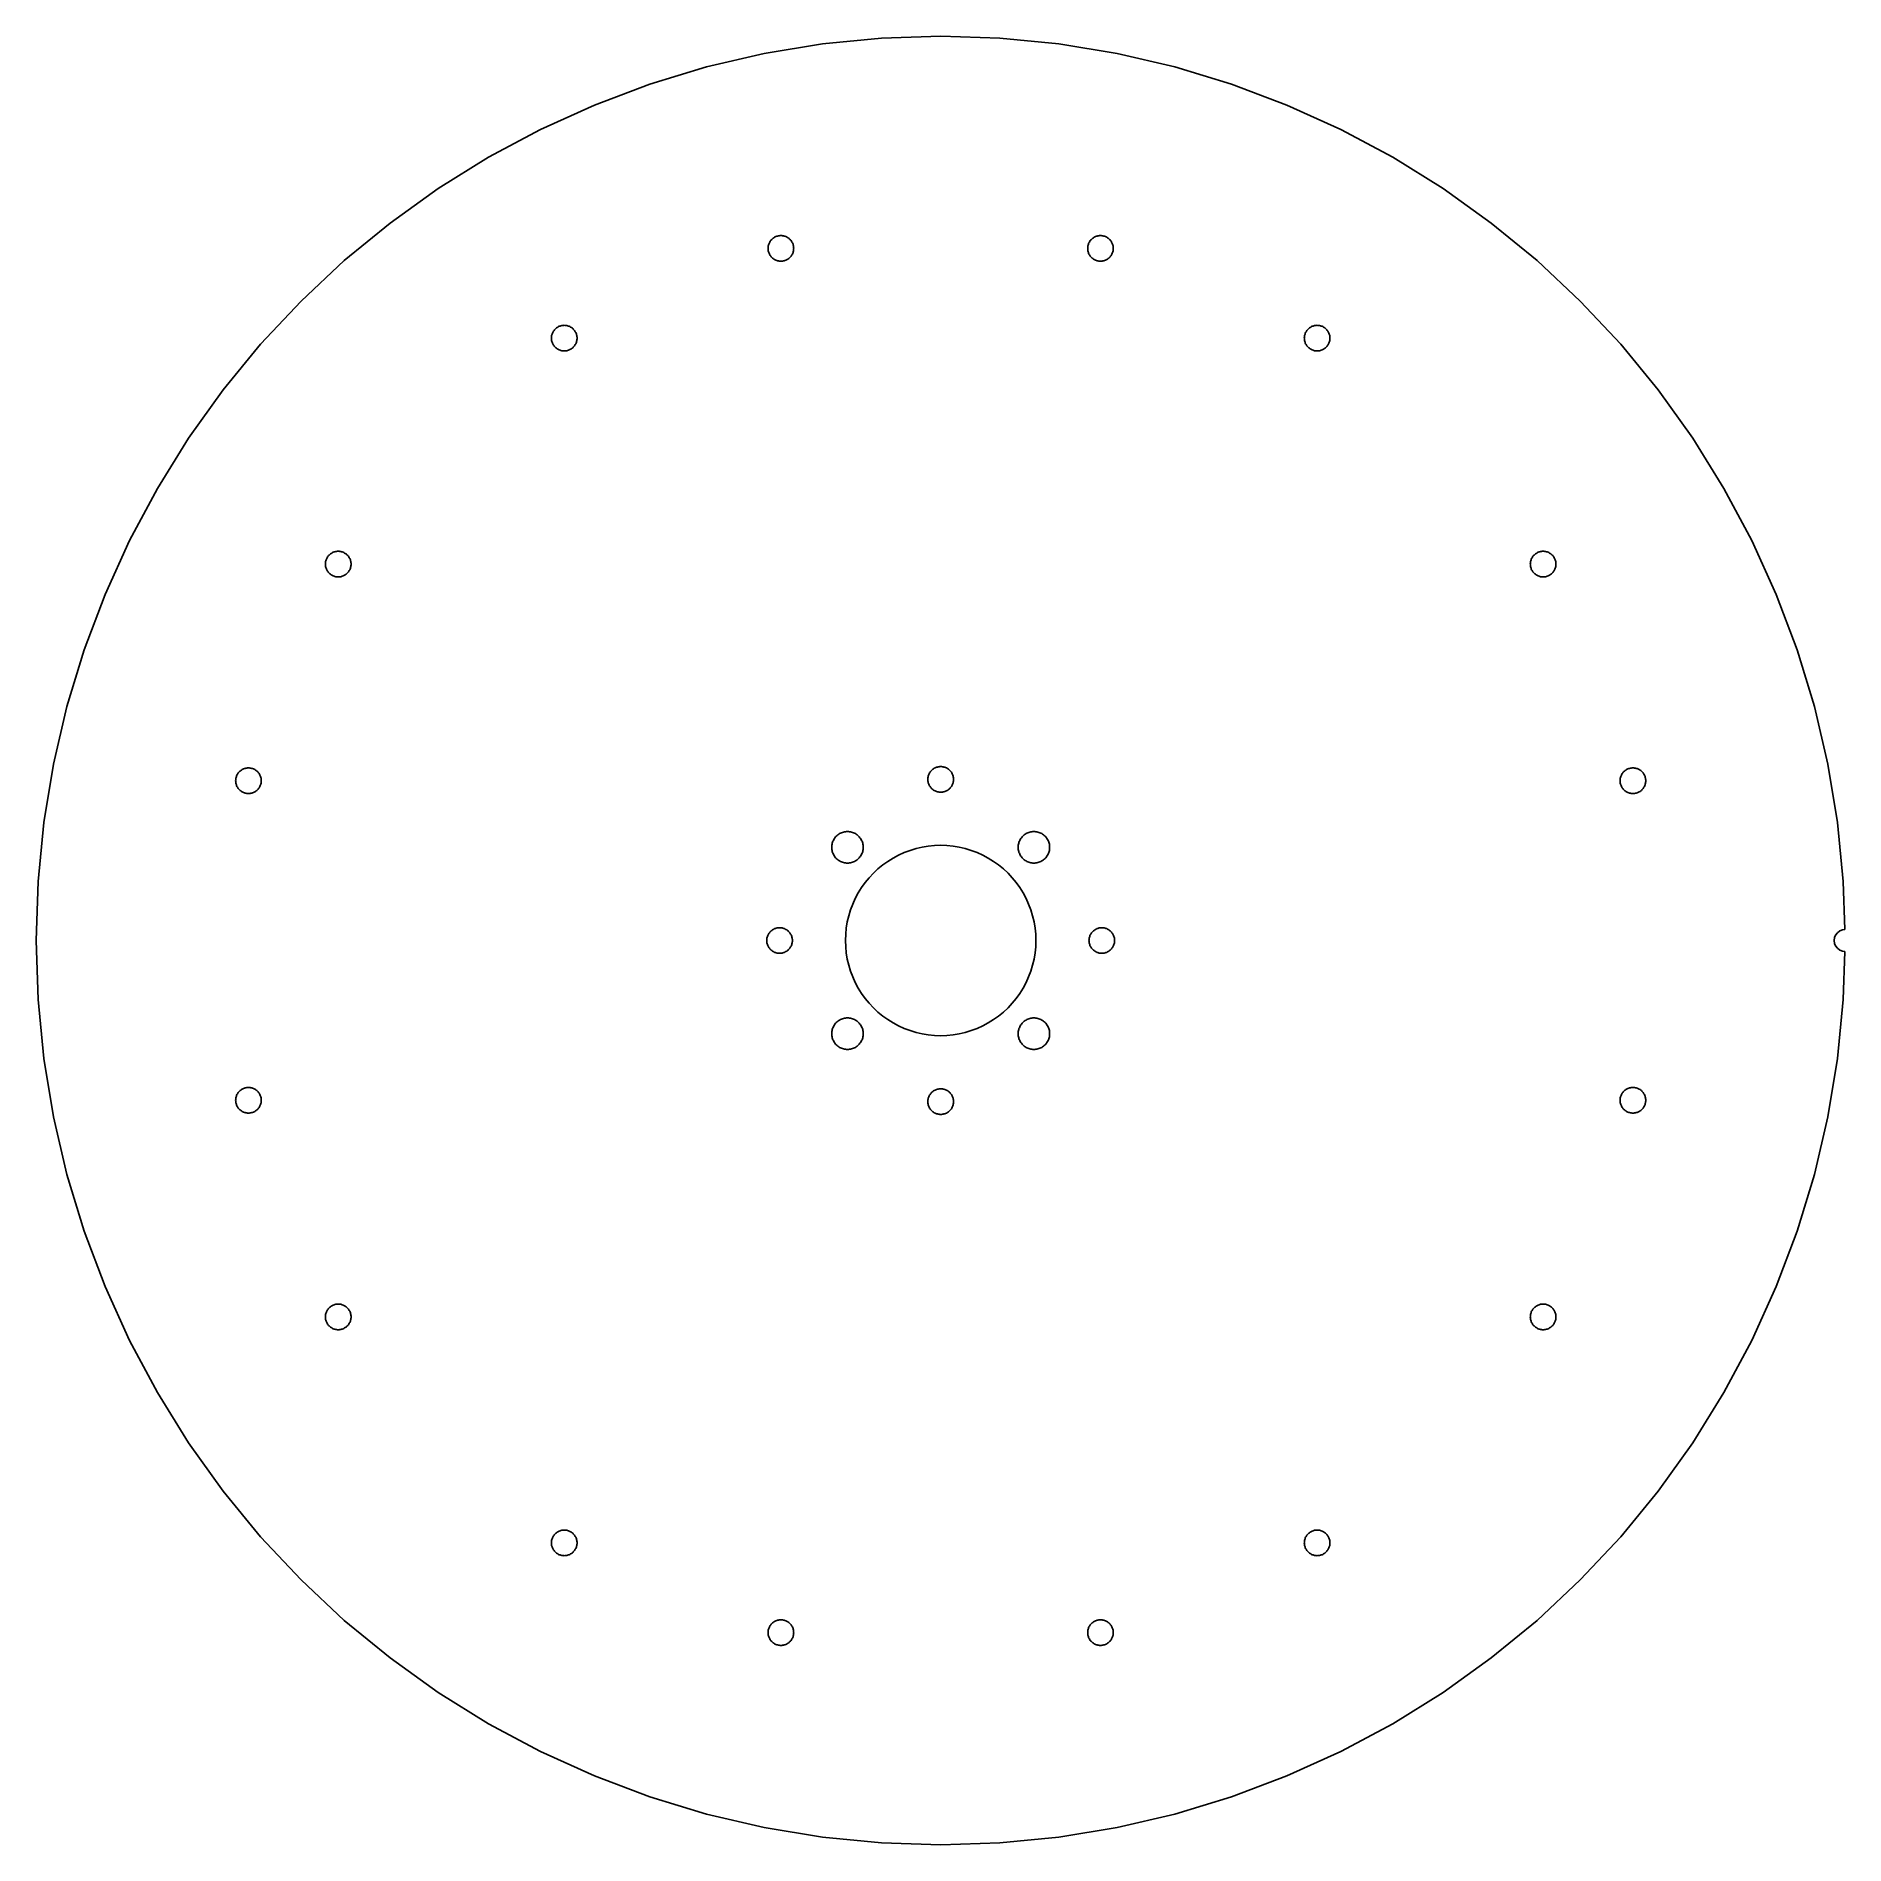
# Model space of a CAD drawing. Header units: metres. Extents: x -124 to 123, y -124 to 124.
import ezdxf

# ---------------------------------------------------------------- set-up
doc = ezdxf.new("R2010")
doc.units = ezdxf.units.M

msp = doc.modelspace()

# ---------------------------------------------------------------- linework, layer by layer
for p, q in [((-24.0936, 121.127), (-31.9641, 119.292)), ((-16.12, 122.443), (-24.0936, 121.127)), ((-8.07729, 123.236), (-16.12, 122.443)), ((0, 123.5), (-8.07729, 123.236)), ((8.07729, 123.236), (0, 123.5)), ((16.12, 122.443), (8.07729, 123.236)), ((24.0936, 121.127), (16.12, 122.443)), ((31.9641, 119.292), (24.0936, 121.127)), ((-31.9641, 119.292), (-39.6978, 116.946)), ((39.6978, 116.946), (31.9641, 119.292)), ((-39.6978, 116.946), (-47.2614, 114.099)), ((47.2614, 114.099), (39.6978, 116.946)), ((-47.2614, 114.099), (-54.6227, 110.764)), ((54.6227, 110.764), (47.2614, 114.099)), ((-54.6227, 110.764), (-61.75, 106.954)), ((61.75, 106.954), (54.6227, 110.764)), ((-61.75, 106.954), (-68.6129, 102.686)), ((68.6129, 102.686), (61.75, 106.954)), ((-68.6129, 102.686), (-75.182, 97.9791)), ((75.182, 97.9791), (68.6129, 102.686)), ((-75.182, 97.9791), (-81.4292, 92.8522)), ((81.4292, 92.8522), (75.182, 97.9791)), ((-23.5703, 94.5139), (-23.5665, 94.6283)), ((-23.5665, 94.3994), (-23.5703, 94.5139)), ((-23.5665, 94.6283), (-23.5553, 94.7423)), ((-23.5553, 94.2855), (-23.5665, 94.3994)), ((-23.5553, 94.7423), (-23.5366, 94.8553)), ((-23.5366, 94.1725), (-23.5553, 94.2855)), ((-23.5366, 94.8553), (-23.5106, 94.9668)), ((-23.5106, 94.061), (-23.5366, 94.1725)), ((-23.5106, 94.9668), (-23.4774, 95.0764)), ((-23.4774, 93.9514), (-23.5106, 94.061)), ((-23.4774, 95.0764), (-23.437, 95.1836)), ((-23.437, 93.8442), (-23.4774, 93.9514)), ((-23.437, 95.1836), (-23.3898, 95.2879)), ((-23.3898, 95.2879), (-23.3358, 95.3889)), ((-23.3358, 95.3889), (-23.2753, 95.4861)), ((-23.2753, 95.4861), (-23.2086, 95.5792)), ((-23.2086, 95.5792), (-23.136, 95.6677)), ((-23.136, 95.6677), (-23.0577, 95.7513)), ((-23.0577, 95.7513), (-22.9741, 95.8296)), ((-22.9741, 95.8296), (-22.8856, 95.9023)), ((-22.8856, 95.9023), (-22.7925, 95.969)), ((-22.7925, 95.969), (-22.6953, 96.0294)), ((-22.6953, 96.0294), (-22.5943, 96.0834)), ((-22.5943, 96.0834), (-22.4899, 96.1307)), ((-22.4899, 96.1307), (-22.3828, 96.171)), ((-22.3828, 96.171), (-22.2732, 96.2043)), ((-22.2732, 96.2043), (-22.1617, 96.2303)), ((-22.1617, 96.2303), (-22.0487, 96.2489)), ((-22.0487, 96.2489), (-21.9347, 96.2601)), ((-21.9347, 96.2601), (-21.8203, 96.2639)), ((-21.8203, 96.2639), (-21.7058, 96.2601)), ((-21.7058, 96.2601), (-21.5918, 96.2489)), ((-21.5918, 96.2489), (-21.4788, 96.2303)), ((-21.4788, 96.2303), (-21.3673, 96.2043)), ((-21.3673, 96.2043), (-21.2577, 96.171)), ((-21.2577, 96.171), (-21.1505, 96.1307)), ((-21.1505, 96.1307), (-21.0462, 96.0834)), ((-21.0462, 96.0834), (-20.9453, 96.0294)), ((-20.9453, 96.0294), (-20.848, 95.969)), ((-20.848, 95.969), (-20.7549, 95.9023)), ((-20.7549, 95.9023), (-20.6664, 95.8296)), ((-20.6664, 95.8296), (-20.5828, 95.7513)), ((-20.5828, 95.7513), (-20.5045, 95.6677)), ((-20.5045, 95.6677), (-20.4319, 95.5792)), ((-20.4319, 95.5792), (-20.3652, 95.4861)), ((-20.3652, 95.4861), (-20.3047, 95.3889)), ((-20.3047, 95.3889), (-20.2507, 95.2879)), ((-20.2507, 95.2879), (-20.2035, 95.1836)), ((-20.2035, 95.1836), (-20.1631, 95.0764)), ((-20.1631, 93.9514), (-20.2035, 93.8442)), ((-20.1631, 95.0764), (-20.1299, 94.9668)), ((-20.1299, 94.061), (-20.1631, 93.9514)), ((-20.1299, 94.9668), (-20.1039, 94.8553)), ((-20.1039, 94.1725), (-20.1299, 94.061)), ((-20.1039, 94.8553), (-20.0852, 94.7423)), ((-20.0852, 94.2855), (-20.1039, 94.1725)), ((-20.0852, 94.7423), (-20.074, 94.6283)), ((-20.074, 94.3994), (-20.0852, 94.2855)), ((-20.074, 94.6283), (-20.0703, 94.5139)), ((-20.0703, 94.5139), (-20.074, 94.3994)), ((20.0703, 94.5139), (20.074, 94.6283)), ((20.074, 94.3994), (20.0703, 94.5139)), ((20.074, 94.6283), (20.0852, 94.7423)), ((20.0852, 94.2855), (20.074, 94.3994)), ((20.0852, 94.7423), (20.1039, 94.8553)), ((20.1039, 94.1725), (20.0852, 94.2855)), ((20.1039, 94.8553), (20.1299, 94.9668)), ((20.1299, 94.061), (20.1039, 94.1725)), ((20.1299, 94.9668), (20.1631, 95.0764)), ((20.1631, 93.9514), (20.1299, 94.061)), ((20.1631, 95.0764), (20.2035, 95.1836)), ((20.2035, 93.8442), (20.1631, 93.9514)), ((20.2035, 95.1836), (20.2507, 95.2879)), ((20.2507, 95.2879), (20.3047, 95.3889)), ((20.3047, 95.3889), (20.3652, 95.4861)), ((20.3652, 95.4861), (20.4319, 95.5792)), ((20.4319, 95.5792), (20.5045, 95.6677)), ((20.5045, 95.6677), (20.5828, 95.7513)), ((20.5828, 95.7513), (20.6664, 95.8296)), ((20.6664, 95.8296), (20.7549, 95.9023)), ((20.7549, 95.9023), (20.848, 95.969)), ((20.848, 95.969), (20.9453, 96.0294)), ((20.9453, 96.0294), (21.0462, 96.0834)), ((21.0462, 96.0834), (21.1505, 96.1307)), ((21.1505, 96.1307), (21.2577, 96.171)), ((21.2577, 96.171), (21.3673, 96.2043)), ((21.3673, 96.2043), (21.4788, 96.2303)), ((21.4788, 96.2303), (21.5918, 96.2489)), ((21.5918, 96.2489), (21.7058, 96.2601)), ((21.7058, 96.2601), (21.8203, 96.2639)), ((21.8203, 96.2639), (21.9347, 96.2601)), ((21.9347, 96.2601), (22.0487, 96.2489)), ((22.0487, 96.2489), (22.1617, 96.2303)), ((22.1617, 96.2303), (22.2732, 96.2043)), ((22.2732, 96.2043), (22.3828, 96.171)), ((22.3828, 96.171), (22.4899, 96.1307)), ((22.4899, 96.1307), (22.5943, 96.0834)), ((22.5943, 96.0834), (22.6953, 96.0294)), ((22.6953, 96.0294), (22.7925, 95.969)), ((22.7925, 95.969), (22.8856, 95.9023)), ((22.8856, 95.9023), (22.9741, 95.8296)), ((22.9741, 95.8296), (23.0577, 95.7513)), ((23.0577, 95.7513), (23.136, 95.6677)), ((23.136, 95.6677), (23.2086, 95.5792)), ((23.2086, 95.5792), (23.2753, 95.4861)), ((23.2753, 95.4861), (23.3358, 95.3889)), ((23.3358, 95.3889), (23.3898, 95.2879)), ((23.3898, 95.2879), (23.437, 95.1836)), ((23.437, 95.1836), (23.4774, 95.0764)), ((23.4774, 93.9514), (23.437, 93.8442)), ((23.4774, 95.0764), (23.5106, 94.9668)), ((23.5106, 94.061), (23.4774, 93.9514)), ((23.5106, 94.9668), (23.5366, 94.8553)), ((23.5366, 94.1725), (23.5106, 94.061)), ((23.5366, 94.8553), (23.5553, 94.7423)), ((23.5553, 94.2855), (23.5366, 94.1725)), ((23.5553, 94.7423), (23.5665, 94.6283)), ((23.5665, 94.3994), (23.5553, 94.2855)), ((23.5665, 94.6283), (23.5703, 94.5139)), ((23.5703, 94.5139), (23.5665, 94.3994)), ((-81.4292, 92.8522), (-87.3277, 87.3277)), ((-23.3898, 93.7399), (-23.437, 93.8442)), ((-23.3358, 93.6389), (-23.3898, 93.7399)), ((-23.2753, 93.5416), (-23.3358, 93.6389)), ((-23.2086, 93.4486), (-23.2753, 93.5416)), ((-23.136, 93.36), (-23.2086, 93.4486)), ((-23.0577, 93.2765), (-23.136, 93.36)), ((-22.9741, 93.1982), (-23.0577, 93.2765)), ((-22.8856, 93.1255), (-22.9741, 93.1982)), ((-22.7925, 93.0588), (-22.8856, 93.1255)), ((-22.6953, 92.9983), (-22.7925, 93.0588)), ((-22.5943, 92.9444), (-22.6953, 92.9983)), ((-22.4899, 92.8971), (-22.5943, 92.9444)), ((-22.3828, 92.8568), (-22.4899, 92.8971)), ((-22.2732, 92.8235), (-22.3828, 92.8568)), ((-22.1617, 92.7975), (-22.2732, 92.8235)), ((-22.0487, 92.7789), (-22.1617, 92.7975)), ((-21.9347, 92.7676), (-22.0487, 92.7789)), ((-21.8203, 92.7639), (-21.9347, 92.7676)), ((-21.7058, 92.7676), (-21.8203, 92.7639)), ((-21.5918, 92.7789), (-21.7058, 92.7676)), ((-21.4788, 92.7975), (-21.5918, 92.7789)), ((-21.3673, 92.8235), (-21.4788, 92.7975)), ((-21.2577, 92.8568), (-21.3673, 92.8235)), ((-21.1505, 92.8971), (-21.2577, 92.8568)), ((-21.0462, 92.9444), (-21.1505, 92.8971)), ((-20.9453, 92.9983), (-21.0462, 92.9444)), ((-20.848, 93.0588), (-20.9453, 92.9983)), ((-20.7549, 93.1255), (-20.848, 93.0588)), ((-20.6664, 93.1982), (-20.7549, 93.1255)), ((-20.5828, 93.2765), (-20.6664, 93.1982)), ((-20.5045, 93.36), (-20.5828, 93.2765)), ((-20.4319, 93.4486), (-20.5045, 93.36)), ((-20.3652, 93.5416), (-20.4319, 93.4486)), ((-20.3047, 93.6389), (-20.3652, 93.5416)), ((-20.2507, 93.7399), (-20.3047, 93.6389)), ((-20.2035, 93.8442), (-20.2507, 93.7399)), ((20.2507, 93.7399), (20.2035, 93.8442)), ((20.3047, 93.6389), (20.2507, 93.7399)), ((20.3652, 93.5416), (20.3047, 93.6389)), ((20.4319, 93.4486), (20.3652, 93.5416)), ((20.5045, 93.36), (20.4319, 93.4486)), ((20.5828, 93.2765), (20.5045, 93.36)), ((20.6664, 93.1982), (20.5828, 93.2765)), ((20.7549, 93.1255), (20.6664, 93.1982)), ((20.848, 93.0588), (20.7549, 93.1255)), ((20.9453, 92.9983), (20.848, 93.0588)), ((21.0462, 92.9444), (20.9453, 92.9983)), ((21.1505, 92.8971), (21.0462, 92.9444)), ((21.2577, 92.8568), (21.1505, 92.8971)), ((21.3673, 92.8235), (21.2577, 92.8568)), ((21.4788, 92.7975), (21.3673, 92.8235)), ((21.5918, 92.7789), (21.4788, 92.7975)), ((21.7058, 92.7676), (21.5918, 92.7789)), ((21.8203, 92.7639), (21.7058, 92.7676)), ((21.9347, 92.7676), (21.8203, 92.7639)), ((22.0487, 92.7789), (21.9347, 92.7676)), ((22.1617, 92.7975), (22.0487, 92.7789)), ((22.2732, 92.8235), (22.1617, 92.7975)), ((22.3828, 92.8568), (22.2732, 92.8235)), ((22.4899, 92.8971), (22.3828, 92.8568)), ((22.5943, 92.9444), (22.4899, 92.8971)), ((22.6953, 92.9983), (22.5943, 92.9444)), ((22.7925, 93.0588), (22.6953, 92.9983)), ((22.8856, 93.1255), (22.7925, 93.0588)), ((22.9741, 93.1982), (22.8856, 93.1255)), ((23.0577, 93.2765), (22.9741, 93.1982)), ((23.136, 93.36), (23.0577, 93.2765)), ((23.2086, 93.4486), (23.136, 93.36)), ((23.2753, 93.5416), (23.2086, 93.4486)), ((23.3358, 93.6389), (23.2753, 93.5416)), ((23.3898, 93.7399), (23.3358, 93.6389)), ((23.437, 93.8442), (23.3898, 93.7399)), ((87.3277, 87.3277), (81.4292, 92.8522)), ((-87.3277, 87.3277), (-92.8522, 81.4292)), ((92.8522, 81.4292), (87.3277, 87.3277)), ((-51.7436, 83.977), (-51.6306, 83.9957)), ((-51.6306, 83.9957), (-51.5166, 84.0069)), ((-51.5166, 84.0069), (-51.4022, 84.0107)), ((-51.4022, 84.0107), (-51.2877, 84.0069)), ((-51.2877, 84.0069), (-51.1737, 83.9957)), ((-51.1737, 83.9957), (-51.0608, 83.977)), ((51.0608, 83.977), (51.1737, 83.9957)), ((51.1737, 83.9957), (51.2877, 84.0069)), ((51.2877, 84.0069), (51.4022, 84.0107)), ((51.4022, 84.0107), (51.5166, 84.0069)), ((51.5166, 84.0069), (51.6306, 83.9957)), ((51.6306, 83.9957), (51.7436, 83.977)), ((-53.1522, 82.2607), (-53.1484, 82.3751)), ((-53.1484, 82.1462), (-53.1522, 82.2607)), ((-53.1484, 82.3751), (-53.1372, 82.4891)), ((-53.1372, 82.0322), (-53.1484, 82.1462)), ((-53.1372, 82.4891), (-53.1185, 82.6021)), ((-53.1185, 81.9193), (-53.1372, 82.0322)), ((-53.1185, 82.6021), (-53.0925, 82.7136)), ((-53.0925, 81.8077), (-53.1185, 81.9193)), ((-53.0925, 82.7136), (-53.0593, 82.8232)), ((-53.0593, 81.6981), (-53.0925, 81.8077)), ((-53.0593, 82.8232), (-53.019, 82.9304)), ((-53.019, 81.591), (-53.0593, 81.6981)), ((-53.019, 82.9304), (-52.9717, 83.0347)), ((-52.9717, 81.4866), (-53.019, 81.591)), ((-52.9717, 83.0347), (-52.9177, 83.1357)), ((-52.9177, 83.1357), (-52.8572, 83.2329)), ((-52.8572, 83.2329), (-52.7905, 83.326)), ((-52.7905, 83.326), (-52.7179, 83.4145)), ((-52.7179, 83.4145), (-52.6396, 83.4981)), ((-52.6396, 83.4981), (-52.556, 83.5764)), ((-52.556, 83.5764), (-52.4675, 83.649)), ((-52.4675, 83.649), (-52.3744, 83.7157)), ((-52.3744, 83.7157), (-52.2772, 83.7762)), ((-52.2772, 83.7762), (-52.1762, 83.8302)), ((-52.1762, 83.8302), (-52.0719, 83.8774)), ((-52.0719, 83.8774), (-51.9647, 83.9178)), ((-51.9647, 83.9178), (-51.8551, 83.951)), ((-51.8551, 83.951), (-51.7436, 83.977)), ((-51.0608, 83.977), (-50.9492, 83.951)), ((-50.9492, 83.951), (-50.8396, 83.9178)), ((-50.8396, 83.9178), (-50.7325, 83.8774)), ((-50.7325, 83.8774), (-50.6282, 83.8302)), ((-50.6282, 83.8302), (-50.5272, 83.7762)), ((-50.5272, 83.7762), (-50.4299, 83.7157)), ((-50.4299, 83.7157), (-50.3368, 83.649)), ((-50.3368, 83.649), (-50.2483, 83.5764)), ((-50.2483, 83.5764), (-50.1647, 83.4981)), ((-50.1647, 83.4981), (-50.0864, 83.4145)), ((-50.0864, 83.4145), (-50.0138, 83.326)), ((-50.0138, 83.326), (-49.9471, 83.2329)), ((-49.9471, 83.2329), (-49.8866, 83.1357)), ((-49.8866, 83.1357), (-49.8326, 83.0347)), ((-49.8326, 83.0347), (-49.7854, 82.9304)), ((-49.7854, 81.591), (-49.8326, 81.4866)), ((-49.7854, 82.9304), (-49.745, 82.8232)), ((-49.745, 81.6981), (-49.7854, 81.591)), ((-49.745, 82.8232), (-49.7118, 82.7136)), ((-49.7118, 81.8077), (-49.745, 81.6981)), ((-49.7118, 82.7136), (-49.6858, 82.6021)), ((-49.6858, 81.9193), (-49.7118, 81.8077)), ((-49.6858, 82.6021), (-49.6671, 82.4891)), ((-49.6671, 82.0322), (-49.6858, 81.9193)), ((-49.6671, 82.4891), (-49.6559, 82.3751)), ((-49.6559, 82.1462), (-49.6671, 82.0322)), ((-49.6559, 82.3751), (-49.6522, 82.2607)), ((-49.6522, 82.2607), (-49.6559, 82.1462)), ((49.6522, 82.2607), (49.6559, 82.3751)), ((49.6559, 82.1462), (49.6522, 82.2607)), ((49.6559, 82.3751), (49.6671, 82.4891)), ((49.6671, 82.0322), (49.6559, 82.1462)), ((49.6671, 82.4891), (49.6858, 82.6021)), ((49.6858, 81.9193), (49.6671, 82.0322)), ((49.6858, 82.6021), (49.7118, 82.7136)), ((49.7118, 81.8077), (49.6858, 81.9193)), ((49.7118, 82.7136), (49.745, 82.8232)), ((49.745, 81.6981), (49.7118, 81.8077)), ((49.745, 82.8232), (49.7854, 82.9304)), ((49.7854, 81.591), (49.745, 81.6981)), ((49.7854, 82.9304), (49.8326, 83.0347)), ((49.8326, 81.4866), (49.7854, 81.591)), ((49.8326, 83.0347), (49.8866, 83.1357)), ((49.8866, 83.1357), (49.9471, 83.2329)), ((49.9471, 83.2329), (50.0138, 83.326)), ((50.0138, 83.326), (50.0864, 83.4145)), ((50.0864, 83.4145), (50.1647, 83.4981)), ((50.1647, 83.4981), (50.2483, 83.5764)), ((50.2483, 83.5764), (50.3368, 83.649)), ((50.3368, 83.649), (50.4299, 83.7157)), ((50.4299, 83.7157), (50.5272, 83.7762)), ((50.5272, 83.7762), (50.6282, 83.8302)), ((50.6282, 83.8302), (50.7325, 83.8774)), ((50.7325, 83.8774), (50.8396, 83.9178)), ((50.8396, 83.9178), (50.9492, 83.951)), ((50.9492, 83.951), (51.0608, 83.977)), ((51.7436, 83.977), (51.8551, 83.951)), ((51.8551, 83.951), (51.9647, 83.9178)), ((51.9647, 83.9178), (52.0719, 83.8774)), ((52.0719, 83.8774), (52.1762, 83.8302)), ((52.1762, 83.8302), (52.2772, 83.7762)), ((52.2772, 83.7762), (52.3744, 83.7157)), ((52.3744, 83.7157), (52.4675, 83.649)), ((52.4675, 83.649), (52.556, 83.5764)), ((52.556, 83.5764), (52.6396, 83.4981)), ((52.6396, 83.4981), (52.7179, 83.4145)), ((52.7179, 83.4145), (52.7905, 83.326)), ((52.7905, 83.326), (52.8572, 83.2329)), ((52.8572, 83.2329), (52.9177, 83.1357)), ((52.9177, 83.1357), (52.9717, 83.0347)), ((52.9717, 83.0347), (53.019, 82.9304)), ((53.019, 81.591), (52.9717, 81.4866)), ((53.019, 82.9304), (53.0593, 82.8232)), ((53.0593, 81.6981), (53.019, 81.591)), ((53.0593, 82.8232), (53.0925, 82.7136)), ((53.0925, 81.8077), (53.0593, 81.6981)), ((53.0925, 82.7136), (53.1185, 82.6021)), ((53.1185, 81.9193), (53.0925, 81.8077)), ((53.1185, 82.6021), (53.1372, 82.4891)), ((53.1372, 82.0322), (53.1185, 81.9193)), ((53.1372, 82.4891), (53.1484, 82.3751)), ((53.1484, 82.1462), (53.1372, 82.0322)), ((53.1484, 82.3751), (53.1522, 82.2607)), ((53.1522, 82.2607), (53.1484, 82.1462)), ((-92.8522, 81.4292), (-97.9791, 75.182)), ((-52.9177, 81.3857), (-52.9717, 81.4866)), ((-52.8572, 81.2884), (-52.9177, 81.3857)), ((-52.7905, 81.1953), (-52.8572, 81.2884)), ((-52.7179, 81.1068), (-52.7905, 81.1953)), ((-52.6396, 81.0232), (-52.7179, 81.1068)), ((-52.556, 80.9449), (-52.6396, 81.0232)), ((-52.4675, 80.8723), (-52.556, 80.9449)), ((-52.3744, 80.8056), (-52.4675, 80.8723)), ((-52.2772, 80.7451), (-52.3744, 80.8056)), ((-52.1762, 80.6911), (-52.2772, 80.7451)), ((-52.0719, 80.6439), (-52.1762, 80.6911)), ((-51.9647, 80.6035), (-52.0719, 80.6439)), ((-51.8551, 80.5703), (-51.9647, 80.6035)), ((-51.7436, 80.5443), (-51.8551, 80.5703)), ((-51.6306, 80.5256), (-51.7436, 80.5443)), ((-51.5166, 80.5144), (-51.6306, 80.5256)), ((-51.4022, 80.5107), (-51.5166, 80.5144)), ((-51.2877, 80.5144), (-51.4022, 80.5107)), ((-51.1737, 80.5256), (-51.2877, 80.5144)), ((-51.0608, 80.5443), (-51.1737, 80.5256)), ((-50.9492, 80.5703), (-51.0608, 80.5443)), ((-50.8396, 80.6035), (-50.9492, 80.5703)), ((-50.7325, 80.6439), (-50.8396, 80.6035)), ((-50.6282, 80.6911), (-50.7325, 80.6439)), ((-50.5272, 80.7451), (-50.6282, 80.6911)), ((-50.4299, 80.8056), (-50.5272, 80.7451)), ((-50.3368, 80.8723), (-50.4299, 80.8056)), ((-50.2483, 80.9449), (-50.3368, 80.8723)), ((-50.1647, 81.0232), (-50.2483, 80.9449)), ((-50.0864, 81.1068), (-50.1647, 81.0232)), ((-50.0138, 81.1953), (-50.0864, 81.1068)), ((-49.9471, 81.2884), (-50.0138, 81.1953)), ((-49.8866, 81.3857), (-49.9471, 81.2884)), ((-49.8326, 81.4866), (-49.8866, 81.3857)), ((49.8866, 81.3857), (49.8326, 81.4866)), ((49.9471, 81.2884), (49.8866, 81.3857)), ((50.0138, 81.1953), (49.9471, 81.2884)), ((50.0864, 81.1068), (50.0138, 81.1953)), ((50.1647, 81.0232), (50.0864, 81.1068)), ((50.2483, 80.9449), (50.1647, 81.0232)), ((50.3368, 80.8723), (50.2483, 80.9449)), ((50.4299, 80.8056), (50.3368, 80.8723)), ((50.5272, 80.7451), (50.4299, 80.8056)), ((50.6282, 80.6911), (50.5272, 80.7451)), ((50.7325, 80.6439), (50.6282, 80.6911)), ((50.8396, 80.6035), (50.7325, 80.6439)), ((50.9492, 80.5703), (50.8396, 80.6035)), ((51.0608, 80.5443), (50.9492, 80.5703)), ((51.1737, 80.5256), (51.0608, 80.5443)), ((51.2877, 80.5144), (51.1737, 80.5256)), ((51.4022, 80.5107), (51.2877, 80.5144)), ((51.5166, 80.5144), (51.4022, 80.5107)), ((51.6306, 80.5256), (51.5166, 80.5144)), ((51.7436, 80.5443), (51.6306, 80.5256)), ((51.8551, 80.5703), (51.7436, 80.5443)), ((51.9647, 80.6035), (51.8551, 80.5703)), ((52.0719, 80.6439), (51.9647, 80.6035)), ((52.1762, 80.6911), (52.0719, 80.6439)), ((52.2772, 80.7451), (52.1762, 80.6911)), ((52.3744, 80.8056), (52.2772, 80.7451)), ((52.4675, 80.8723), (52.3744, 80.8056)), ((52.556, 80.9449), (52.4675, 80.8723)), ((52.6396, 81.0232), (52.556, 80.9449)), ((52.7179, 81.1068), (52.6396, 81.0232)), ((52.7905, 81.1953), (52.7179, 81.1068)), ((52.8572, 81.2884), (52.7905, 81.1953)), ((52.9177, 81.3857), (52.8572, 81.2884)), ((52.9717, 81.4866), (52.9177, 81.3857)), ((97.9791, 75.182), (92.8522, 81.4292)), ((-97.9791, 75.182), (-102.686, 68.6129)), ((102.686, 68.6129), (97.9791, 75.182)), ((-102.686, 68.6129), (-106.954, 61.75)), ((106.954, 61.75), (102.686, 68.6129)), ((-106.954, 61.75), (-110.764, 54.6227)), ((110.764, 54.6227), (106.954, 61.75)), ((-110.764, 54.6227), (-114.099, 47.2614)), ((114.099, 47.2614), (110.764, 54.6227)), ((-83.951, 51.8551), (-83.9178, 51.9647)), ((-83.9178, 51.9647), (-83.8774, 52.0719)), ((-83.8774, 52.0719), (-83.8302, 52.1762)), ((-83.8302, 52.1762), (-83.7762, 52.2772)), ((-83.7762, 52.2772), (-83.7157, 52.3744)), ((-83.7157, 52.3744), (-83.649, 52.4675)), ((-83.649, 52.4675), (-83.5764, 52.556)), ((-83.5764, 52.556), (-83.4981, 52.6396)), ((-83.4981, 52.6396), (-83.4145, 52.7179)), ((-83.4145, 52.7179), (-83.326, 52.7905)), ((-83.326, 52.7905), (-83.2329, 52.8572)), ((-83.2329, 52.8572), (-83.1357, 52.9177)), ((-83.1357, 52.9177), (-83.0347, 52.9717)), ((-83.0347, 52.9717), (-82.9304, 53.019)), ((-82.9304, 53.019), (-82.8232, 53.0593)), ((-82.8232, 53.0593), (-82.7136, 53.0925)), ((-82.7136, 53.0925), (-82.6021, 53.1185)), ((-82.6021, 53.1185), (-82.4891, 53.1372)), ((-82.4891, 53.1372), (-82.3751, 53.1484)), ((-82.3751, 53.1484), (-82.2607, 53.1522)), ((-82.2607, 53.1522), (-82.1462, 53.1484)), ((-82.1462, 53.1484), (-82.0322, 53.1372)), ((-82.0322, 53.1372), (-81.9193, 53.1185)), ((-81.9193, 53.1185), (-81.8077, 53.0925)), ((-81.8077, 53.0925), (-81.6981, 53.0593)), ((-81.6981, 53.0593), (-81.591, 53.019)), ((-81.591, 53.019), (-81.4866, 52.9717)), ((-81.4866, 52.9717), (-81.3857, 52.9177)), ((-81.3857, 52.9177), (-81.2884, 52.8572)), ((-81.2884, 52.8572), (-81.1953, 52.7905)), ((-81.1953, 52.7905), (-81.1068, 52.7179)), ((-81.1068, 52.7179), (-81.0232, 52.6396)), ((-81.0232, 52.6396), (-80.9449, 52.556)), ((-80.9449, 52.556), (-80.8723, 52.4675)), ((-80.8723, 52.4675), (-80.8056, 52.3744)), ((-80.8056, 52.3744), (-80.7451, 52.2772)), ((-80.7451, 52.2772), (-80.6911, 52.1762)), ((-80.6911, 52.1762), (-80.6439, 52.0719)), ((-80.6439, 52.0719), (-80.6035, 51.9647)), ((-80.6035, 51.9647), (-80.5703, 51.8551)), ((80.5703, 51.8551), (80.6035, 51.9647)), ((80.6035, 51.9647), (80.6439, 52.0719)), ((80.6439, 52.0719), (80.6911, 52.1762)), ((80.6911, 52.1762), (80.7451, 52.2772)), ((80.7451, 52.2772), (80.8056, 52.3744)), ((80.8056, 52.3744), (80.8723, 52.4675)), ((80.8723, 52.4675), (80.9449, 52.556)), ((80.9449, 52.556), (81.0232, 52.6396)), ((81.0232, 52.6396), (81.1068, 52.7179)), ((81.1068, 52.7179), (81.1953, 52.7905)), ((81.1953, 52.7905), (81.2884, 52.8572)), ((81.2884, 52.8572), (81.3857, 52.9177)), ((81.3857, 52.9177), (81.4866, 52.9717)), ((81.4866, 52.9717), (81.591, 53.019)), ((81.591, 53.019), (81.6981, 53.0593)), ((81.6981, 53.0593), (81.8077, 53.0925)), ((81.8077, 53.0925), (81.9193, 53.1185)), ((81.9193, 53.1185), (82.0322, 53.1372)), ((82.0322, 53.1372), (82.1462, 53.1484)), ((82.1462, 53.1484), (82.2607, 53.1522)), ((82.2607, 53.1522), (82.3751, 53.1484)), ((82.3751, 53.1484), (82.4891, 53.1372)), ((82.4891, 53.1372), (82.6021, 53.1185)), ((82.6021, 53.1185), (82.7136, 53.0925)), ((82.7136, 53.0925), (82.8232, 53.0593)), ((82.8232, 53.0593), (82.9304, 53.019)), ((82.9304, 53.019), (83.0347, 52.9717)), ((83.0347, 52.9717), (83.1357, 52.9177)), ((83.1357, 52.9177), (83.2329, 52.8572)), ((83.2329, 52.8572), (83.326, 52.7905)), ((83.326, 52.7905), (83.4145, 52.7179)), ((83.4145, 52.7179), (83.4981, 52.6396)), ((83.4981, 52.6396), (83.5764, 52.556)), ((83.5764, 52.556), (83.649, 52.4675)), ((83.649, 52.4675), (83.7157, 52.3744)), ((83.7157, 52.3744), (83.7762, 52.2772)), ((83.7762, 52.2772), (83.8302, 52.1762)), ((83.8302, 52.1762), (83.8774, 52.0719)), ((83.8774, 52.0719), (83.9178, 51.9647)), ((83.9178, 51.9647), (83.951, 51.8551)), ((-84.0107, 51.4022), (-84.0069, 51.5166)), ((-84.0069, 51.2877), (-84.0107, 51.4022)), ((-84.0069, 51.5166), (-83.9957, 51.6306)), ((-83.9957, 51.1737), (-84.0069, 51.2877)), ((-83.9957, 51.6306), (-83.977, 51.7436)), ((-83.977, 51.0608), (-83.9957, 51.1737)), ((-83.977, 51.7436), (-83.951, 51.8551)), ((-83.951, 50.9492), (-83.977, 51.0608)), ((-83.9178, 50.8396), (-83.951, 50.9492)), ((-83.8774, 50.7325), (-83.9178, 50.8396)), ((-83.8302, 50.6282), (-83.8774, 50.7325)), ((-83.7762, 50.5272), (-83.8302, 50.6282)), ((-83.7157, 50.4299), (-83.7762, 50.5272)), ((-83.649, 50.3368), (-83.7157, 50.4299)), ((-83.5764, 50.2483), (-83.649, 50.3368)), ((-83.4981, 50.1647), (-83.5764, 50.2483)), ((-83.4145, 50.0864), (-83.4981, 50.1647)), ((-83.326, 50.0138), (-83.4145, 50.0864)), ((-83.2329, 49.9471), (-83.326, 50.0138)), ((-83.1357, 49.8866), (-83.2329, 49.9471)), ((-83.0347, 49.8326), (-83.1357, 49.8866)), ((-82.9304, 49.7854), (-83.0347, 49.8326)), ((-82.8232, 49.745), (-82.9304, 49.7854)), ((-82.7136, 49.7118), (-82.8232, 49.745)), ((-82.6021, 49.6858), (-82.7136, 49.7118)), ((-82.4891, 49.6671), (-82.6021, 49.6858)), ((-82.3751, 49.6559), (-82.4891, 49.6671)), ((-82.2607, 49.6522), (-82.3751, 49.6559)), ((-82.1462, 49.6559), (-82.2607, 49.6522)), ((-82.0322, 49.6671), (-82.1462, 49.6559)), ((-81.9193, 49.6858), (-82.0322, 49.6671)), ((-81.8077, 49.7118), (-81.9193, 49.6858)), ((-81.6981, 49.745), (-81.8077, 49.7118)), ((-81.591, 49.7854), (-81.6981, 49.745)), ((-81.4866, 49.8326), (-81.591, 49.7854)), ((-81.3857, 49.8866), (-81.4866, 49.8326)), ((-81.2884, 49.9471), (-81.3857, 49.8866)), ((-81.1953, 50.0138), (-81.2884, 49.9471)), ((-81.1068, 50.0864), (-81.1953, 50.0138)), ((-81.0232, 50.1647), (-81.1068, 50.0864)), ((-80.9449, 50.2483), (-81.0232, 50.1647)), ((-80.8723, 50.3368), (-80.9449, 50.2483)), ((-80.8056, 50.4299), (-80.8723, 50.3368)), ((-80.7451, 50.5272), (-80.8056, 50.4299)), ((-80.6911, 50.6282), (-80.7451, 50.5272)), ((-80.6439, 50.7325), (-80.6911, 50.6282)), ((-80.6035, 50.8396), (-80.6439, 50.7325)), ((-80.5703, 50.9492), (-80.6035, 50.8396)), ((-80.5703, 51.8551), (-80.5443, 51.7436)), ((-80.5443, 51.0608), (-80.5703, 50.9492)), ((-80.5443, 51.7436), (-80.5256, 51.6306)), ((-80.5256, 51.1737), (-80.5443, 51.0608)), ((-80.5256, 51.6306), (-80.5144, 51.5166)), ((-80.5144, 51.2877), (-80.5256, 51.1737)), ((-80.5144, 51.5166), (-80.5107, 51.4022)), ((-80.5107, 51.4022), (-80.5144, 51.2877)), ((80.5107, 51.4022), (80.5144, 51.5166)), ((80.5144, 51.2877), (80.5107, 51.4022)), ((80.5144, 51.5166), (80.5256, 51.6306)), ((80.5256, 51.1737), (80.5144, 51.2877)), ((80.5256, 51.6306), (80.5443, 51.7436)), ((80.5443, 51.0608), (80.5256, 51.1737)), ((80.5443, 51.7436), (80.5703, 51.8551)), ((80.5703, 50.9492), (80.5443, 51.0608)), ((80.6035, 50.8396), (80.5703, 50.9492)), ((80.6439, 50.7325), (80.6035, 50.8396)), ((80.6911, 50.6282), (80.6439, 50.7325)), ((80.7451, 50.5272), (80.6911, 50.6282)), ((80.8056, 50.4299), (80.7451, 50.5272)), ((80.8723, 50.3368), (80.8056, 50.4299)), ((80.9449, 50.2483), (80.8723, 50.3368)), ((81.0232, 50.1647), (80.9449, 50.2483)), ((81.1068, 50.0864), (81.0232, 50.1647)), ((81.1953, 50.0138), (81.1068, 50.0864)), ((81.2884, 49.9471), (81.1953, 50.0138)), ((81.3857, 49.8866), (81.2884, 49.9471)), ((81.4866, 49.8326), (81.3857, 49.8866)), ((81.591, 49.7854), (81.4866, 49.8326)), ((81.6981, 49.745), (81.591, 49.7854)), ((81.8077, 49.7118), (81.6981, 49.745)), ((81.9193, 49.6858), (81.8077, 49.7118)), ((82.0322, 49.6671), (81.9193, 49.6858)), ((82.1462, 49.6559), (82.0322, 49.6671)), ((82.2607, 49.6522), (82.1462, 49.6559)), ((82.3751, 49.6559), (82.2607, 49.6522)), ((82.4891, 49.6671), (82.3751, 49.6559)), ((82.6021, 49.6858), (82.4891, 49.6671)), ((82.7136, 49.7118), (82.6021, 49.6858)), ((82.8232, 49.745), (82.7136, 49.7118)), ((82.9304, 49.7854), (82.8232, 49.745)), ((83.0347, 49.8326), (82.9304, 49.7854)), ((83.1357, 49.8866), (83.0347, 49.8326)), ((83.2329, 49.9471), (83.1357, 49.8866)), ((83.326, 50.0138), (83.2329, 49.9471)), ((83.4145, 50.0864), (83.326, 50.0138)), ((83.4981, 50.1647), (83.4145, 50.0864)), ((83.5764, 50.2483), (83.4981, 50.1647)), ((83.649, 50.3368), (83.5764, 50.2483)), ((83.7157, 50.4299), (83.649, 50.3368)), ((83.7762, 50.5272), (83.7157, 50.4299)), ((83.8302, 50.6282), (83.7762, 50.5272)), ((83.8774, 50.7325), (83.8302, 50.6282)), ((83.9178, 50.8396), (83.8774, 50.7325)), ((83.951, 50.9492), (83.9178, 50.8396)), ((83.951, 51.8551), (83.977, 51.7436)), ((83.977, 51.0608), (83.951, 50.9492)), ((83.977, 51.7436), (83.9957, 51.6306)), ((83.9957, 51.1737), (83.977, 51.0608)), ((83.9957, 51.6306), (84.0069, 51.5166)), ((84.0069, 51.2877), (83.9957, 51.1737)), ((84.0069, 51.5166), (84.0107, 51.4022)), ((84.0107, 51.4022), (84.0069, 51.2877)), ((-114.099, 47.2614), (-116.946, 39.6978)), ((116.946, 39.6978), (114.099, 47.2614)), ((-116.946, 39.6978), (-119.292, 31.9641)), ((119.292, 31.9641), (116.946, 39.6978)), ((-119.292, 31.9641), (-121.127, 24.0936)), ((121.127, 24.0936), (119.292, 31.9641)), ((-121.127, 24.0936), (-122.443, 16.12)), ((-96.2303, 22.1617), (-96.2043, 22.2732)), ((-96.2043, 22.2732), (-96.171, 22.3828)), ((-96.171, 22.3828), (-96.1307, 22.4899)), ((-96.1307, 22.4899), (-96.0834, 22.5943)), ((-96.0834, 22.5943), (-96.0294, 22.6953)), ((-96.0294, 22.6953), (-95.969, 22.7925)), ((-95.969, 22.7925), (-95.9023, 22.8856)), ((-95.9023, 22.8856), (-95.8296, 22.9741)), ((-95.8296, 22.9741), (-95.7513, 23.0577)), ((-95.7513, 23.0577), (-95.6677, 23.136)), ((-95.6677, 23.136), (-95.5792, 23.2086)), ((-95.5792, 23.2086), (-95.4861, 23.2753)), ((-95.4861, 23.2753), (-95.3889, 23.3358)), ((-95.3889, 23.3358), (-95.2879, 23.3898)), ((-95.2879, 23.3898), (-95.1836, 23.437)), ((-95.1836, 23.437), (-95.0764, 23.4774)), ((-95.0764, 23.4774), (-94.9668, 23.5106)), ((-94.9668, 23.5106), (-94.8553, 23.5366)), ((-94.8553, 23.5366), (-94.7423, 23.5553)), ((-94.7423, 23.5553), (-94.6283, 23.5665)), ((-94.6283, 23.5665), (-94.5139, 23.5703)), ((-94.5139, 23.5703), (-94.3994, 23.5665)), ((-94.3994, 23.5665), (-94.2855, 23.5553)), ((-94.2855, 23.5553), (-94.1725, 23.5366)), ((-94.1725, 23.5366), (-94.061, 23.5106)), ((-94.061, 23.5106), (-93.9514, 23.4774)), ((-93.9514, 23.4774), (-93.8442, 23.437)), ((-93.8442, 23.437), (-93.7399, 23.3898)), ((-93.7399, 23.3898), (-93.6389, 23.3358)), ((-93.6389, 23.3358), (-93.5416, 23.2753)), ((-93.5416, 23.2753), (-93.4486, 23.2086)), ((-93.4486, 23.2086), (-93.36, 23.136)), ((-93.36, 23.136), (-93.2765, 23.0577)), ((-93.2765, 23.0577), (-93.1982, 22.9741)), ((-93.1982, 22.9741), (-93.1255, 22.8856)), ((-93.1255, 22.8856), (-93.0588, 22.7925)), ((-93.0588, 22.7925), (-92.9983, 22.6953)), ((-92.9983, 22.6953), (-92.9444, 22.5943)), ((-92.9444, 22.5943), (-92.8971, 22.4899)), ((-92.8971, 22.4899), (-92.8568, 22.3828)), ((-92.8568, 22.3828), (-92.8235, 22.2732)), ((-92.8235, 22.2732), (-92.7975, 22.1617)), ((-1.73502, 22.2284), (-1.71637, 22.3414)), ((-1.71637, 22.3414), (-1.69037, 22.4529)), ((-1.69037, 22.4529), (-1.65712, 22.5625)), ((-1.65712, 22.5625), (-1.61678, 22.6697)), ((-1.61678, 22.6697), (-1.56952, 22.774)), ((-1.56952, 22.774), (-1.51553, 22.875)), ((-1.51553, 22.875), (-1.45506, 22.9722)), ((-1.45506, 22.9722), (-1.38837, 23.0653)), ((-1.38837, 23.0653), (-1.31572, 23.1539)), ((-1.31572, 23.1539), (-1.23743, 23.2374)), ((-1.23743, 23.2374), (-1.15385, 23.3157)), ((-1.15385, 23.3157), (-1.06532, 23.3884)), ((-1.06532, 23.3884), (-0.972244, 23.4551)), ((-0.972244, 23.4551), (-0.875, 23.5155)), ((-0.875, 23.5155), (-0.774002, 23.5695)), ((-0.774002, 23.5695), (-0.669693, 23.6168)), ((-0.669693, 23.6168), (-0.562515, 23.6571)), ((-0.562515, 23.6571), (-0.452927, 23.6904)), ((-0.452927, 23.6904), (-0.3414, 23.7164)), ((-0.3414, 23.7164), (-0.228409, 23.735)), ((-0.228409, 23.735), (-0.114441, 23.7462)), ((-0.114441, 23.7462), (0, 23.75)), ((0, 23.75), (0.114441, 23.7462)), ((0.114441, 23.7462), (0.228409, 23.735)), ((0.228409, 23.735), (0.3414, 23.7164)), ((0.3414, 23.7164), (0.452927, 23.6904)), ((0.452927, 23.6904), (0.562515, 23.6571)), ((0.562515, 23.6571), (0.669693, 23.6168)), ((0.669693, 23.6168), (0.774002, 23.5695)), ((0.774002, 23.5695), (0.875, 23.5155)), ((0.875, 23.5155), (0.972244, 23.4551)), ((0.972244, 23.4551), (1.06532, 23.3884)), ((1.06532, 23.3884), (1.15385, 23.3157)), ((1.15385, 23.3157), (1.23743, 23.2374)), ((1.23743, 23.2374), (1.31572, 23.1539)), ((1.31572, 23.1539), (1.38837, 23.0653)), ((1.38837, 23.0653), (1.45506, 22.9722)), ((1.45506, 22.9722), (1.51553, 22.875)), ((1.51553, 22.875), (1.56952, 22.774)), ((1.56952, 22.774), (1.61678, 22.6697)), ((1.61678, 22.6697), (1.65712, 22.5625)), ((1.65712, 22.5625), (1.69037, 22.4529)), ((1.69037, 22.4529), (1.71637, 22.3414)), ((1.71637, 22.3414), (1.73502, 22.2284)), ((92.7975, 22.1617), (92.8235, 22.2732)), ((92.8235, 22.2732), (92.8568, 22.3828)), ((92.8568, 22.3828), (92.8971, 22.4899)), ((92.8971, 22.4899), (92.9444, 22.5943)), ((92.9444, 22.5943), (92.9983, 22.6953)), ((92.9983, 22.6953), (93.0588, 22.7925)), ((93.0588, 22.7925), (93.1255, 22.8856)), ((93.1255, 22.8856), (93.1982, 22.9741)), ((93.1982, 22.9741), (93.2765, 23.0577)), ((93.2765, 23.0577), (93.36, 23.136)), ((93.36, 23.136), (93.4486, 23.2086)), ((93.4486, 23.2086), (93.5416, 23.2753)), ((93.5416, 23.2753), (93.6389, 23.3358)), ((93.6389, 23.3358), (93.7399, 23.3898)), ((93.7399, 23.3898), (93.8442, 23.437)), ((93.8442, 23.437), (93.9514, 23.4774)), ((93.9514, 23.4774), (94.061, 23.5106)), ((94.061, 23.5106), (94.1725, 23.5366)), ((94.1725, 23.5366), (94.2855, 23.5553)), ((94.2855, 23.5553), (94.3994, 23.5665)), ((94.3994, 23.5665), (94.5139, 23.5703)), ((94.5139, 23.5703), (94.6283, 23.5665)), ((94.6283, 23.5665), (94.7423, 23.5553)), ((94.7423, 23.5553), (94.8553, 23.5366)), ((94.8553, 23.5366), (94.9668, 23.5106)), ((94.9668, 23.5106), (95.0764, 23.4774)), ((95.0764, 23.4774), (95.1836, 23.437)), ((95.1836, 23.437), (95.2879, 23.3898)), ((95.2879, 23.3898), (95.3889, 23.3358)), ((95.3889, 23.3358), (95.4861, 23.2753)), ((95.4861, 23.2753), (95.5792, 23.2086)), ((95.5792, 23.2086), (95.6677, 23.136)), ((95.6677, 23.136), (95.7513, 23.0577)), ((95.7513, 23.0577), (95.8296, 22.9741)), ((95.8296, 22.9741), (95.9023, 22.8856)), ((95.9023, 22.8856), (95.969, 22.7925)), ((95.969, 22.7925), (96.0294, 22.6953)), ((96.0294, 22.6953), (96.0834, 22.5943)), ((96.0834, 22.5943), (96.1307, 22.4899)), ((96.1307, 22.4899), (96.171, 22.3828)), ((96.171, 22.3828), (96.2043, 22.2732)), ((96.2043, 22.2732), (96.2303, 22.1617)), ((122.443, 16.12), (121.127, 24.0936)), ((-96.2639, 21.8203), (-96.2601, 21.9347)), ((-96.2601, 21.7058), (-96.2639, 21.8203)), ((-96.2601, 21.9347), (-96.2489, 22.0487)), ((-96.2489, 21.5918), (-96.2601, 21.7058)), ((-96.2489, 22.0487), (-96.2303, 22.1617)), ((-96.2303, 21.4788), (-96.2489, 21.5918)), ((-96.2043, 21.3673), (-96.2303, 21.4788)), ((-96.171, 21.2577), (-96.2043, 21.3673)), ((-96.1307, 21.1505), (-96.171, 21.2577)), ((-96.0834, 21.0462), (-96.1307, 21.1505)), ((-96.0294, 20.9453), (-96.0834, 21.0462)), ((-95.969, 20.848), (-96.0294, 20.9453)), ((-95.9023, 20.7549), (-95.969, 20.848)), ((-95.8296, 20.6664), (-95.9023, 20.7549)), ((-95.7513, 20.5828), (-95.8296, 20.6664)), ((-95.6677, 20.5045), (-95.7513, 20.5828)), ((-95.5792, 20.4319), (-95.6677, 20.5045)), ((-95.4861, 20.3652), (-95.5792, 20.4319)), ((-95.3889, 20.3047), (-95.4861, 20.3652)), ((-95.2879, 20.2507), (-95.3889, 20.3047)), ((-95.1836, 20.2035), (-95.2879, 20.2507)), ((-95.0764, 20.1631), (-95.1836, 20.2035)), ((-94.9668, 20.1299), (-95.0764, 20.1631)), ((-94.8553, 20.1039), (-94.9668, 20.1299)), ((-94.7423, 20.0852), (-94.8553, 20.1039)), ((-94.6283, 20.074), (-94.7423, 20.0852)), ((-94.5139, 20.0703), (-94.6283, 20.074)), ((-94.3994, 20.074), (-94.5139, 20.0703)), ((-94.2855, 20.0852), (-94.3994, 20.074)), ((-94.1725, 20.1039), (-94.2855, 20.0852)), ((-94.061, 20.1299), (-94.1725, 20.1039)), ((-93.9514, 20.1631), (-94.061, 20.1299)), ((-93.8442, 20.2035), (-93.9514, 20.1631)), ((-93.7399, 20.2507), (-93.8442, 20.2035)), ((-93.6389, 20.3047), (-93.7399, 20.2507)), ((-93.5416, 20.3652), (-93.6389, 20.3047)), ((-93.4486, 20.4319), (-93.5416, 20.3652)), ((-93.36, 20.5045), (-93.4486, 20.4319)), ((-93.2765, 20.5828), (-93.36, 20.5045)), ((-93.1982, 20.6664), (-93.2765, 20.5828)), ((-93.1255, 20.7549), (-93.1982, 20.6664)), ((-93.0588, 20.848), (-93.1255, 20.7549)), ((-92.9983, 20.9453), (-93.0588, 20.848)), ((-92.9444, 21.0462), (-92.9983, 20.9453)), ((-92.8971, 21.1505), (-92.9444, 21.0462)), ((-92.8568, 21.2577), (-92.8971, 21.1505)), ((-92.8235, 21.3673), (-92.8568, 21.2577)), ((-92.7975, 21.4788), (-92.8235, 21.3673)), ((-92.7975, 22.1617), (-92.7789, 22.0487)), ((-92.7789, 21.5918), (-92.7975, 21.4788)), ((-92.7789, 22.0487), (-92.7676, 21.9347)), ((-92.7676, 21.7058), (-92.7789, 21.5918)), ((-92.7676, 21.9347), (-92.7639, 21.8203)), ((-92.7639, 21.8203), (-92.7676, 21.7058)), ((-1.75, 22), (-1.74625, 22.1144)), ((-1.74625, 21.8855), (-1.75, 22)), ((-1.74625, 22.1144), (-1.73502, 22.2284)), ((-1.73502, 21.7716), (-1.74625, 21.8855)), ((-1.71637, 21.6586), (-1.73502, 21.7716)), ((-1.69037, 21.5471), (-1.71637, 21.6586)), ((-1.65712, 21.4375), (-1.69037, 21.5471)), ((-1.61678, 21.3303), (-1.65712, 21.4375)), ((-1.56952, 21.226), (-1.61678, 21.3303)), ((-1.51553, 21.125), (-1.56952, 21.226)), ((-1.45506, 21.0277), (-1.51553, 21.125)), ((-1.38837, 20.9347), (-1.45506, 21.0277)), ((-1.31572, 20.8461), (-1.38837, 20.9347)), ((-1.23743, 20.7626), (-1.31572, 20.8461)), ((-1.15385, 20.6843), (-1.23743, 20.7626)), ((-1.06532, 20.6116), (-1.15385, 20.6843)), ((-0.972244, 20.5449), (-1.06532, 20.6116)), ((-0.875, 20.4845), (-0.972244, 20.5449)), ((-0.774002, 20.4305), (-0.875, 20.4845)), ((-0.669693, 20.3832), (-0.774002, 20.4305)), ((-0.562515, 20.3429), (-0.669693, 20.3832)), ((-0.452927, 20.3096), (-0.562515, 20.3429)), ((-0.3414, 20.2836), (-0.452927, 20.3096)), ((-0.228409, 20.265), (-0.3414, 20.2836)), ((-0.114441, 20.2537), (-0.228409, 20.265)), ((0, 20.25), (-0.114441, 20.2537)), ((0.114441, 20.2537), (0, 20.25)), ((0.228409, 20.265), (0.114441, 20.2537)), ((0.3414, 20.2836), (0.228409, 20.265)), ((0.452927, 20.3096), (0.3414, 20.2836)), ((0.562515, 20.3429), (0.452927, 20.3096)), ((0.669693, 20.3832), (0.562515, 20.3429)), ((0.774002, 20.4305), (0.669693, 20.3832)), ((0.875, 20.4845), (0.774002, 20.4305)), ((0.972244, 20.5449), (0.875, 20.4845)), ((1.06532, 20.6116), (0.972244, 20.5449)), ((1.15385, 20.6843), (1.06532, 20.6116)), ((1.23743, 20.7626), (1.15385, 20.6843)), ((1.31572, 20.8461), (1.23743, 20.7626)), ((1.38837, 20.9347), (1.31572, 20.8461)), ((1.45506, 21.0277), (1.38837, 20.9347)), ((1.51553, 21.125), (1.45506, 21.0277)), ((1.56952, 21.226), (1.51553, 21.125)), ((1.61678, 21.3303), (1.56952, 21.226)), ((1.65712, 21.4375), (1.61678, 21.3303)), ((1.69037, 21.5471), (1.65712, 21.4375)), ((1.71637, 21.6586), (1.69037, 21.5471)), ((1.73502, 21.7716), (1.71637, 21.6586)), ((1.73502, 22.2284), (1.74625, 22.1144)), ((1.74625, 21.8855), (1.73502, 21.7716)), ((1.74625, 22.1144), (1.75, 22)), ((1.75, 22), (1.74625, 21.8855)), ((92.7639, 21.8203), (92.7676, 21.9347)), ((92.7676, 21.7058), (92.7639, 21.8203)), ((92.7676, 21.9347), (92.7789, 22.0487)), ((92.7789, 21.5918), (92.7676, 21.7058)), ((92.7789, 22.0487), (92.7975, 22.1617)), ((92.7975, 21.4788), (92.7789, 21.5918)), ((92.8235, 21.3673), (92.7975, 21.4788)), ((92.8568, 21.2577), (92.8235, 21.3673)), ((92.8971, 21.1505), (92.8568, 21.2577)), ((92.9444, 21.0462), (92.8971, 21.1505)), ((92.9983, 20.9453), (92.9444, 21.0462)), ((93.0588, 20.848), (92.9983, 20.9453)), ((93.1255, 20.7549), (93.0588, 20.848)), ((93.1982, 20.6664), (93.1255, 20.7549)), ((93.2765, 20.5828), (93.1982, 20.6664)), ((93.36, 20.5045), (93.2765, 20.5828)), ((93.4486, 20.4319), (93.36, 20.5045)), ((93.5416, 20.3652), (93.4486, 20.4319)), ((93.6389, 20.3047), (93.5416, 20.3652)), ((93.7399, 20.2507), (93.6389, 20.3047)), ((93.8442, 20.2035), (93.7399, 20.2507)), ((93.9514, 20.1631), (93.8442, 20.2035)), ((94.061, 20.1299), (93.9514, 20.1631)), ((94.1725, 20.1039), (94.061, 20.1299)), ((94.2855, 20.0852), (94.1725, 20.1039)), ((94.3994, 20.074), (94.2855, 20.0852)), ((94.5139, 20.0703), (94.3994, 20.074)), ((94.6283, 20.074), (94.5139, 20.0703)), ((94.7423, 20.0852), (94.6283, 20.074)), ((94.8553, 20.1039), (94.7423, 20.0852)), ((94.9668, 20.1299), (94.8553, 20.1039)), ((95.0764, 20.1631), (94.9668, 20.1299)), ((95.1836, 20.2035), (95.0764, 20.1631)), ((95.2879, 20.2507), (95.1836, 20.2035)), ((95.3889, 20.3047), (95.2879, 20.2507)), ((95.4861, 20.3652), (95.3889, 20.3047)), ((95.5792, 20.4319), (95.4861, 20.3652)), ((95.6677, 20.5045), (95.5792, 20.4319)), ((95.7513, 20.5828), (95.6677, 20.5045)), ((95.8296, 20.6664), (95.7513, 20.5828)), ((95.9023, 20.7549), (95.8296, 20.6664)), ((95.969, 20.848), (95.9023, 20.7549)), ((96.0294, 20.9453), (95.969, 20.848)), ((96.0834, 21.0462), (96.0294, 20.9453)), ((96.1307, 21.1505), (96.0834, 21.0462)), ((96.171, 21.2577), (96.1307, 21.1505)), ((96.2043, 21.3673), (96.171, 21.2577)), ((96.2303, 21.4788), (96.2043, 21.3673)), ((96.2303, 22.1617), (96.2489, 22.0487)), ((96.2489, 21.5918), (96.2303, 21.4788)), ((96.2489, 22.0487), (96.2601, 21.9347)), ((96.2601, 21.7058), (96.2489, 21.5918)), ((96.2601, 21.9347), (96.2639, 21.8203)), ((96.2639, 21.8203), (96.2601, 21.7058)), ((-122.443, 16.12), (-123.236, 8.07729)), ((-13.2844, 14.8047), (-13.1474, 14.8366)), ((-13.1474, 14.8366), (-13.0085, 14.8595)), ((-13.0085, 14.8595), (-12.8685, 14.8733)), ((-12.8685, 14.8733), (-12.7279, 14.8779)), ((-12.7279, 14.8779), (-12.5873, 14.8733)), ((-12.5873, 14.8733), (-12.4473, 14.8595)), ((-12.4473, 14.8595), (-12.3085, 14.8366)), ((-12.3085, 14.8366), (-12.1714, 14.8047)), ((12.1714, 14.8047), (12.3085, 14.8366)), ((12.3085, 14.8366), (12.4473, 14.8595)), ((12.4473, 14.8595), (12.5873, 14.8733)), ((12.5873, 14.8733), (12.7279, 14.8779)), ((12.7279, 14.8779), (12.8685, 14.8733)), ((12.8685, 14.8733), (13.0085, 14.8595)), ((13.0085, 14.8595), (13.1474, 14.8366)), ((13.1474, 14.8366), (13.2844, 14.8047)), ((123.236, 8.07729), (122.443, 16.12)), ((-14.8779, 12.7279), (-14.8733, 12.8685)), ((-14.8733, 12.5873), (-14.8779, 12.7279)), ((-14.8733, 12.8685), (-14.8595, 13.0085)), ((-14.8595, 12.4473), (-14.8733, 12.5873)), ((-14.8595, 13.0085), (-14.8366, 13.1474)), ((-14.8366, 12.3085), (-14.8595, 12.4473)), ((-14.8366, 13.1474), (-14.8047, 13.2844)), ((-14.8047, 13.2844), (-14.7638, 13.419)), ((-14.7638, 13.419), (-14.7142, 13.5507)), ((-14.7142, 13.5507), (-14.6562, 13.6788)), ((-14.6562, 13.6788), (-14.5899, 13.8029)), ((-14.5899, 13.8029), (-14.5156, 13.9224)), ((-14.5156, 13.9224), (-14.4336, 14.0368)), ((-14.4336, 14.0368), (-14.3444, 14.1455)), ((-14.3444, 14.1455), (-14.2482, 14.2482)), ((-14.2482, 14.2482), (-14.1455, 14.3444)), ((-14.1455, 14.3444), (-14.0368, 14.4336)), ((-14.0368, 14.4336), (-13.9224, 14.5156)), ((-13.9224, 14.5156), (-13.8029, 14.5899)), ((-13.8029, 14.5899), (-13.6788, 14.6562)), ((-13.6788, 14.6562), (-13.5507, 14.7142)), ((-13.5507, 14.7142), (-13.419, 14.7638)), ((-13.419, 14.7638), (-13.2844, 14.8047)), ((-12.1714, 14.8047), (-12.0368, 14.7638)), ((-12.0368, 14.7638), (-11.9052, 14.7142)), ((-11.9052, 14.7142), (-11.777, 14.6562)), ((-11.777, 14.6562), (-11.6529, 14.5899)), ((-11.6529, 14.5899), (-11.5334, 14.5156)), ((-11.5334, 14.5156), (-11.4191, 14.4336)), ((-11.4191, 14.4336), (-11.3103, 14.3444)), ((-11.3103, 14.3444), (-11.2076, 14.2482)), ((-11.2076, 14.2482), (-11.1115, 14.1455)), ((-11.1115, 14.1455), (-11.0222, 14.0368)), ((-11.0222, 14.0368), (-10.9403, 13.9224)), ((-10.9403, 13.9224), (-10.866, 13.8029)), ((-10.866, 13.8029), (-10.7996, 13.6788)), ((-10.7996, 13.6788), (-10.7416, 13.5507)), ((-10.7416, 13.5507), (-10.692, 13.419)), ((-10.692, 13.419), (-10.6512, 13.2844)), ((-10.6512, 13.2844), (-10.6192, 13.1474)), ((-10.6192, 13.1474), (-10.5963, 13.0085)), ((-10.5963, 12.4473), (-10.6192, 12.3085)), ((-10.5963, 13.0085), (-10.5825, 12.8685)), ((-10.5825, 12.5873), (-10.5963, 12.4473)), ((-10.5825, 12.8685), (-10.5779, 12.7279)), ((-10.5779, 12.7279), (-10.5825, 12.5873)), ((-4.17871, 12.3101), (-3.36464, 12.557)), ((-3.36464, 12.557), (-2.53616, 12.7502)), ((-2.53616, 12.7502), (-1.69684, 12.8888)), ((-1.69684, 12.8888), (-0.850235, 12.9722)), ((-0.850235, 12.9722), (0, 13)), ((0, 13), (0.850235, 12.9722)), ((0.850235, 12.9722), (1.69684, 12.8888)), ((1.69684, 12.8888), (2.53616, 12.7502)), ((2.53616, 12.7502), (3.36464, 12.557)), ((3.36464, 12.557), (4.17871, 12.3101)), ((10.5779, 12.7279), (10.5825, 12.8685)), ((10.5825, 12.5873), (10.5779, 12.7279)), ((10.5825, 12.8685), (10.5963, 13.0085)), ((10.5963, 12.4473), (10.5825, 12.5873)), ((10.5963, 13.0085), (10.6192, 13.1474)), ((10.6192, 12.3085), (10.5963, 12.4473)), ((10.6192, 13.1474), (10.6512, 13.2844)), ((10.6512, 13.2844), (10.692, 13.419)), ((10.692, 13.419), (10.7416, 13.5507)), ((10.7416, 13.5507), (10.7996, 13.6788)), ((10.7996, 13.6788), (10.866, 13.8029)), ((10.866, 13.8029), (10.9403, 13.9224)), ((10.9403, 13.9224), (11.0222, 14.0368)), ((11.0222, 14.0368), (11.1115, 14.1455)), ((11.1115, 14.1455), (11.2076, 14.2482)), ((11.2076, 14.2482), (11.3103, 14.3444)), ((11.3103, 14.3444), (11.4191, 14.4336)), ((11.4191, 14.4336), (11.5334, 14.5156)), ((11.5334, 14.5156), (11.6529, 14.5899)), ((11.6529, 14.5899), (11.777, 14.6562)), ((11.777, 14.6562), (11.9052, 14.7142)), ((11.9052, 14.7142), (12.0368, 14.7638)), ((12.0368, 14.7638), (12.1714, 14.8047)), ((13.2844, 14.8047), (13.419, 14.7638)), ((13.419, 14.7638), (13.5507, 14.7142)), ((13.5507, 14.7142), (13.6788, 14.6562)), ((13.6788, 14.6562), (13.8029, 14.5899)), ((13.8029, 14.5899), (13.9224, 14.5156)), ((13.9224, 14.5156), (14.0368, 14.4336)), ((14.0368, 14.4336), (14.1455, 14.3444)), ((14.1455, 14.3444), (14.2482, 14.2482)), ((14.2482, 14.2482), (14.3444, 14.1455)), ((14.3444, 14.1455), (14.4336, 14.0368)), ((14.4336, 14.0368), (14.5156, 13.9224)), ((14.5156, 13.9224), (14.5899, 13.8029)), ((14.5899, 13.8029), (14.6562, 13.6788)), ((14.6562, 13.6788), (14.7142, 13.5507)), ((14.7142, 13.5507), (14.7638, 13.419)), ((14.7638, 13.419), (14.8047, 13.2844)), ((14.8047, 13.2844), (14.8366, 13.1474)), ((14.8366, 13.1474), (14.8595, 13.0085)), ((14.8595, 12.4473), (14.8366, 12.3085)), ((14.8595, 13.0085), (14.8733, 12.8685)), ((14.8733, 12.5873), (14.8595, 12.4473)), ((14.8733, 12.8685), (14.8779, 12.7279)), ((14.8779, 12.7279), (14.8733, 12.5873)), ((-14.8047, 12.1714), (-14.8366, 12.3085)), ((-14.7638, 12.0368), (-14.8047, 12.1714)), ((-14.7142, 11.9052), (-14.7638, 12.0368)), ((-14.6562, 11.777), (-14.7142, 11.9052)), ((-14.5899, 11.6529), (-14.6562, 11.777)), ((-14.5156, 11.5334), (-14.5899, 11.6529)), ((-14.4336, 11.4191), (-14.5156, 11.5334)), ((-14.3444, 11.3103), (-14.4336, 11.4191)), ((-14.2482, 11.2076), (-14.3444, 11.3103)), ((-14.1455, 11.1115), (-14.2482, 11.2076)), ((-14.0368, 11.0222), (-14.1455, 11.1115)), ((-13.9224, 10.9403), (-14.0368, 11.0222)), ((-13.8029, 10.866), (-13.9224, 10.9403)), ((-13.6788, 10.7996), (-13.8029, 10.866)), ((-13.5507, 10.7416), (-13.6788, 10.7996)), ((-13.419, 10.692), (-13.5507, 10.7416)), ((-13.2844, 10.6512), (-13.419, 10.692)), ((-13.1474, 10.6192), (-13.2844, 10.6512)), ((-13.0085, 10.5963), (-13.1474, 10.6192)), ((-12.8685, 10.5825), (-13.0085, 10.5963)), ((-12.7279, 10.5779), (-12.8685, 10.5825)), ((-12.5873, 10.5825), (-12.7279, 10.5779)), ((-12.4473, 10.5963), (-12.5873, 10.5825)), ((-12.3085, 10.6192), (-12.4473, 10.5963)), ((-12.1714, 10.6512), (-12.3085, 10.6192)), ((-12.0368, 10.692), (-12.1714, 10.6512)), ((-11.9052, 10.7416), (-12.0368, 10.692)), ((-11.777, 10.7996), (-11.9052, 10.7416)), ((-11.6529, 10.866), (-11.777, 10.7996)), ((-11.5334, 10.9403), (-11.6529, 10.866)), ((-11.4191, 11.0222), (-11.5334, 10.9403)), ((-11.3103, 11.1115), (-11.4191, 11.0222)), ((-11.2076, 11.2076), (-11.3103, 11.1115)), ((-11.1115, 11.3103), (-11.2076, 11.2076)), ((-11.0222, 11.4191), (-11.1115, 11.3103)), ((-10.9403, 11.5334), (-11.0222, 11.4191)), ((-10.866, 11.6529), (-10.9403, 11.5334)), ((-10.7996, 11.777), (-10.866, 11.6529)), ((-10.7416, 11.9052), (-10.7996, 11.777)), ((-10.692, 12.0368), (-10.7416, 11.9052)), ((-10.6512, 12.1714), (-10.692, 12.0368)), ((-10.6192, 12.3085), (-10.6512, 12.1714)), ((-8.57149, 9.77391), (-7.91389, 10.3136)), ((-7.91389, 10.3136), (-7.22241, 10.8091)), ((-7.22241, 10.8091), (-6.5, 11.2583)), ((-6.5, 11.2583), (-5.74974, 11.6593)), ((-5.74974, 11.6593), (-4.97488, 12.0104)), ((-4.97488, 12.0104), (-4.17871, 12.3101)), ((4.17871, 12.3101), (4.97488, 12.0104)), ((4.97488, 12.0104), (5.74974, 11.6593)), ((5.74974, 11.6593), (6.5, 11.2583)), ((6.5, 11.2583), (7.22241, 10.8091)), ((7.22241, 10.8091), (7.91389, 10.3136)), ((7.91389, 10.3136), (8.57149, 9.77391)), ((10.6512, 12.1714), (10.6192, 12.3085)), ((10.692, 12.0368), (10.6512, 12.1714)), ((10.7416, 11.9052), (10.692, 12.0368)), ((10.7996, 11.777), (10.7416, 11.9052)), ((10.866, 11.6529), (10.7996, 11.777)), ((10.9403, 11.5334), (10.866, 11.6529)), ((11.0222, 11.4191), (10.9403, 11.5334)), ((11.1115, 11.3103), (11.0222, 11.4191)), ((11.2076, 11.2076), (11.1115, 11.3103)), ((11.3103, 11.1115), (11.2076, 11.2076)), ((11.4191, 11.0222), (11.3103, 11.1115)), ((11.5334, 10.9403), (11.4191, 11.0222)), ((11.6529, 10.866), (11.5334, 10.9403)), ((11.777, 10.7996), (11.6529, 10.866)), ((11.9052, 10.7416), (11.777, 10.7996)), ((12.0368, 10.692), (11.9052, 10.7416)), ((12.1714, 10.6512), (12.0368, 10.692)), ((12.3085, 10.6192), (12.1714, 10.6512)), ((12.4473, 10.5963), (12.3085, 10.6192)), ((12.5873, 10.5825), (12.4473, 10.5963)), ((12.7279, 10.5779), (12.5873, 10.5825)), ((12.8685, 10.5825), (12.7279, 10.5779)), ((13.0085, 10.5963), (12.8685, 10.5825)), ((13.1474, 10.6192), (13.0085, 10.5963)), ((13.2844, 10.6512), (13.1474, 10.6192)), ((13.419, 10.692), (13.2844, 10.6512)), ((13.5507, 10.7416), (13.419, 10.692)), ((13.6788, 10.7996), (13.5507, 10.7416)), ((13.8029, 10.866), (13.6788, 10.7996)), ((13.9224, 10.9403), (13.8029, 10.866)), ((14.0368, 11.0222), (13.9224, 10.9403)), ((14.1455, 11.1115), (14.0368, 11.0222)), ((14.2482, 11.2076), (14.1455, 11.1115)), ((14.3444, 11.3103), (14.2482, 11.2076)), ((14.4336, 11.4191), (14.3444, 11.3103)), ((14.5156, 11.5334), (14.4336, 11.4191)), ((14.5899, 11.6529), (14.5156, 11.5334)), ((14.6562, 11.777), (14.5899, 11.6529)), ((14.7142, 11.9052), (14.6562, 11.777)), ((14.7638, 12.0368), (14.7142, 11.9052)), ((14.8047, 12.1714), (14.7638, 12.0368)), ((14.8366, 12.3085), (14.8047, 12.1714)), ((-123.236, 8.07729), (-123.5, 0)), ((-10.8091, 7.22241), (-10.3136, 7.91389)), ((-10.3136, 7.91389), (-9.77391, 8.57149)), ((-9.77391, 8.57149), (-9.19238, 9.19238)), ((-9.19238, 9.19238), (-8.57149, 9.77391)), ((8.57149, 9.77391), (9.19238, 9.19238)), ((9.19238, 9.19238), (9.77391, 8.57149)), ((9.77391, 8.57149), (10.3136, 7.91389)), ((10.3136, 7.91389), (10.8091, 7.22241)), ((123.451, 1.49356), (123.236, 8.07729)), ((-12.3101, 4.17871), (-12.0104, 4.97488)), ((-12.0104, 4.97488), (-11.6593, 5.74974)), ((-11.6593, 5.74974), (-11.2583, 6.5)), ((-11.2583, 6.5), (-10.8091, 7.22241)), ((10.8091, 7.22241), (11.2583, 6.5)), ((11.2583, 6.5), (11.6593, 5.74974)), ((11.6593, 5.74974), (12.0104, 4.97488)), ((12.0104, 4.97488), (12.3101, 4.17871)), ((-12.8888, 1.69684), (-12.7502, 2.53616)), ((-12.7502, 2.53616), (-12.557, 3.36464)), ((-12.557, 3.36464), (-12.3101, 4.17871)), ((12.3101, 4.17871), (12.557, 3.36464)), ((12.557, 3.36464), (12.7502, 2.53616)), ((12.7502, 2.53616), (12.8888, 1.69684)), ((-123.5, 0), (-123.236, -8.07729)), ((-23.75, 0), (-23.7462, 0.114441)), ((-23.7462, -0.114441), (-23.75, 0)), ((-23.7462, 0.114441), (-23.735, 0.228409)), ((-23.735, 0.228409), (-23.7164, 0.3414)), ((-23.7164, 0.3414), (-23.6904, 0.452927)), ((-23.6904, 0.452927), (-23.6571, 0.562515)), ((-23.6571, 0.562515), (-23.6168, 0.669693)), ((-23.6168, 0.669693), (-23.5695, 0.774002)), ((-23.5695, 0.774002), (-23.5155, 0.875)), ((-23.5155, 0.875), (-23.4551, 0.972244)), ((-23.4551, 0.972244), (-23.3884, 1.06532)), ((-23.3884, 1.06532), (-23.3157, 1.15385)), ((-23.3157, 1.15385), (-23.2374, 1.23743)), ((-23.2374, 1.23743), (-23.1539, 1.31572)), ((-23.1539, 1.31572), (-23.0653, 1.38837)), ((-23.0653, 1.38837), (-22.9722, 1.45506)), ((-22.9722, 1.45506), (-22.875, 1.51553)), ((-22.875, 1.51553), (-22.774, 1.56952)), ((-22.774, 1.56952), (-22.6697, 1.61678)), ((-22.6697, 1.61678), (-22.5625, 1.65712)), ((-22.5625, 1.65712), (-22.4529, 1.69037)), ((-22.4529, 1.69037), (-22.3414, 1.71637)), ((-22.3414, 1.71637), (-22.2284, 1.73502)), ((-22.2284, 1.73502), (-22.1144, 1.74625)), ((-22.1144, 1.74625), (-22, 1.75)), ((-22, 1.75), (-21.8855, 1.74625)), ((-21.8855, 1.74625), (-21.7716, 1.73502)), ((-21.7716, 1.73502), (-21.6586, 1.71637)), ((-21.6586, 1.71637), (-21.5471, 1.69037)), ((-21.5471, 1.69037), (-21.4375, 1.65712)), ((-21.4375, 1.65712), (-21.3303, 1.61678)), ((-21.3303, 1.61678), (-21.226, 1.56952)), ((-21.226, 1.56952), (-21.125, 1.51553)), ((-21.125, 1.51553), (-21.0277, 1.45506)), ((-21.0277, 1.45506), (-20.9347, 1.38837)), ((-20.9347, 1.38837), (-20.8461, 1.31572)), ((-20.8461, 1.31572), (-20.7626, 1.23743)), ((-20.7626, 1.23743), (-20.6843, 1.15385)), ((-20.6843, 1.15385), (-20.6116, 1.06532)), ((-20.6116, 1.06532), (-20.5449, 0.972244)), ((-20.5449, 0.972244), (-20.4845, 0.875)), ((-20.4845, 0.875), (-20.4305, 0.774002)), ((-20.4305, 0.774002), (-20.3832, 0.669693)), ((-20.3832, 0.669693), (-20.3429, 0.562515)), ((-20.3429, 0.562515), (-20.3096, 0.452927)), ((-20.3096, 0.452927), (-20.2836, 0.3414)), ((-20.2836, 0.3414), (-20.265, 0.228409)), ((-20.265, 0.228409), (-20.2537, 0.114441)), ((-20.2537, 0.114441), (-20.25, 0)), ((-20.25, 0), (-20.2537, -0.114441)), ((-13, 0), (-12.9722, 0.850235)), ((-12.9722, -0.850235), (-13, 0)), ((-12.9722, 0.850235), (-12.8888, 1.69684)), ((12.8888, 1.69684), (12.9722, 0.850235)), ((12.9722, 0.850235), (13, 0)), ((13, 0), (12.9722, -0.850235)), ((20.25, 0), (20.2537, 0.114441)), ((20.2537, -0.114441), (20.25, 0)), ((20.2537, 0.114441), (20.265, 0.228409)), ((20.265, 0.228409), (20.2836, 0.3414)), ((20.2836, 0.3414), (20.3096, 0.452927)), ((20.3096, 0.452927), (20.3429, 0.562515)), ((20.3429, 0.562515), (20.3832, 0.669693)), ((20.3832, 0.669693), (20.4305, 0.774002)), ((20.4305, 0.774002), (20.4845, 0.875)), ((20.4845, 0.875), (20.5449, 0.972244)), ((20.5449, 0.972244), (20.6116, 1.06532)), ((20.6116, 1.06532), (20.6843, 1.15385)), ((20.6843, 1.15385), (20.7626, 1.23743)), ((20.7626, 1.23743), (20.8461, 1.31572)), ((20.8461, 1.31572), (20.9347, 1.38837)), ((20.9347, 1.38837), (21.0277, 1.45506)), ((21.0277, 1.45506), (21.125, 1.51553)), ((21.125, 1.51553), (21.226, 1.56952)), ((21.226, 1.56952), (21.3303, 1.61678)), ((21.3303, 1.61678), (21.4375, 1.65712)), ((21.4375, 1.65712), (21.5471, 1.69037)), ((21.5471, 1.69037), (21.6586, 1.71637)), ((21.6586, 1.71637), (21.7716, 1.73502)), ((21.7716, 1.73502), (21.8855, 1.74625)), ((21.8855, 1.74625), (22, 1.75)), ((22, 1.75), (22.1144, 1.74625)), ((22.1144, 1.74625), (22.2284, 1.73502)), ((22.2284, 1.73502), (22.3414, 1.71637)), ((22.3414, 1.71637), (22.4529, 1.69037)), ((22.4529, 1.69037), (22.5625, 1.65712)), ((22.5625, 1.65712), (22.6697, 1.61678)), ((22.6697, 1.61678), (22.774, 1.56952)), ((22.774, 1.56952), (22.875, 1.51553)), ((22.875, 1.51553), (22.9722, 1.45506)), ((22.9722, 1.45506), (23.0653, 1.38837)), ((23.0653, 1.38837), (23.1539, 1.31572)), ((23.1539, 1.31572), (23.2374, 1.23743)), ((23.2374, 1.23743), (23.3157, 1.15385)), ((23.3157, 1.15385), (23.3884, 1.06532)), ((23.3884, 1.06532), (23.4551, 0.972244)), ((23.4551, 0.972244), (23.5155, 0.875)), ((23.5155, 0.875), (23.5695, 0.774002)), ((23.5695, 0.774002), (23.6168, 0.669693)), ((23.6168, 0.669693), (23.6571, 0.562515)), ((23.6571, 0.562515), (23.6904, 0.452927)), ((23.6904, 0.452927), (23.7164, 0.3414)), ((23.7164, 0.3414), (23.735, 0.228409)), ((23.735, 0.228409), (23.7462, 0.114441)), ((23.7462, 0.114441), (23.75, 0)), ((23.75, 0), (23.7462, -0.114441)), ((122, 0), (122.051, 0.388214)), ((122.051, -0.388214), (122, 0)), ((122.051, 0.388214), (122.201, 0.75)), ((122.201, 0.75), (122.439, 1.06065)), ((122.439, 1.06065), (122.75, 1.29903)), ((122.75, 1.29903), (123.112, 1.44888)), ((123.112, 1.44888), (123.451, 1.49356)), ((-23.735, -0.228409), (-23.7462, -0.114441)), ((-23.7164, -0.3414), (-23.735, -0.228409)), ((-23.6904, -0.452927), (-23.7164, -0.3414)), ((-23.6571, -0.562515), (-23.6904, -0.452927)), ((-23.6168, -0.669693), (-23.6571, -0.562515)), ((-23.5695, -0.774002), (-23.6168, -0.669693)), ((-23.5155, -0.875), (-23.5695, -0.774002)), ((-23.4551, -0.972244), (-23.5155, -0.875)), ((-23.3884, -1.06532), (-23.4551, -0.972244)), ((-23.3157, -1.15385), (-23.3884, -1.06532)), ((-23.2374, -1.23743), (-23.3157, -1.15385)), ((-23.1539, -1.31572), (-23.2374, -1.23743)), ((-23.0653, -1.38837), (-23.1539, -1.31572)), ((-22.9722, -1.45506), (-23.0653, -1.38837)), ((-22.875, -1.51553), (-22.9722, -1.45506)), ((-22.774, -1.56952), (-22.875, -1.51553)), ((-22.6697, -1.61678), (-22.774, -1.56952)), ((-22.5625, -1.65712), (-22.6697, -1.61678)), ((-22.4529, -1.69037), (-22.5625, -1.65712)), ((-22.3414, -1.71637), (-22.4529, -1.69037)), ((-22.2284, -1.73502), (-22.3414, -1.71637)), ((-22.1144, -1.74625), (-22.2284, -1.73502)), ((-22, -1.75), (-22.1144, -1.74625)), ((-21.8855, -1.74625), (-22, -1.75)), ((-21.7716, -1.73502), (-21.8855, -1.74625)), ((-21.6586, -1.71637), (-21.7716, -1.73502)), ((-21.5471, -1.69037), (-21.6586, -1.71637)), ((-21.4375, -1.65712), (-21.5471, -1.69037)), ((-21.3303, -1.61678), (-21.4375, -1.65712)), ((-21.226, -1.56952), (-21.3303, -1.61678)), ((-21.125, -1.51553), (-21.226, -1.56952)), ((-21.0277, -1.45506), (-21.125, -1.51553)), ((-20.9347, -1.38837), (-21.0277, -1.45506)), ((-20.8461, -1.31572), (-20.9347, -1.38837)), ((-20.7626, -1.23743), (-20.8461, -1.31572)), ((-20.6843, -1.15385), (-20.7626, -1.23743)), ((-20.6116, -1.06532), (-20.6843, -1.15385)), ((-20.5449, -0.972244), (-20.6116, -1.06532)), ((-20.4845, -0.875), (-20.5449, -0.972244)), ((-20.4305, -0.774002), (-20.4845, -0.875)), ((-20.3832, -0.669693), (-20.4305, -0.774002)), ((-20.3429, -0.562515), (-20.3832, -0.669693)), ((-20.3096, -0.452927), (-20.3429, -0.562515)), ((-20.2836, -0.3414), (-20.3096, -0.452927)), ((-20.265, -0.228409), (-20.2836, -0.3414)), ((-20.2537, -0.114441), (-20.265, -0.228409)), ((-12.8888, -1.69684), (-12.9722, -0.850235)), ((-12.7502, -2.53616), (-12.8888, -1.69684)), ((12.8888, -1.69684), (12.7502, -2.53616)), ((12.9722, -0.850235), (12.8888, -1.69684)), ((20.265, -0.228409), (20.2537, -0.114441)), ((20.2836, -0.3414), (20.265, -0.228409)), ((20.3096, -0.452927), (20.2836, -0.3414)), ((20.3429, -0.562515), (20.3096, -0.452927)), ((20.3832, -0.669693), (20.3429, -0.562515)), ((20.4305, -0.774002), (20.3832, -0.669693)), ((20.4845, -0.875), (20.4305, -0.774002)), ((20.5449, -0.972244), (20.4845, -0.875)), ((20.6116, -1.06532), (20.5449, -0.972244)), ((20.6843, -1.15385), (20.6116, -1.06532)), ((20.7626, -1.23743), (20.6843, -1.15385)), ((20.8461, -1.31572), (20.7626, -1.23743)), ((20.9347, -1.38837), (20.8461, -1.31572)), ((21.0277, -1.45506), (20.9347, -1.38837)), ((21.125, -1.51553), (21.0277, -1.45506)), ((21.226, -1.56952), (21.125, -1.51553)), ((21.3303, -1.61678), (21.226, -1.56952)), ((21.4375, -1.65712), (21.3303, -1.61678)), ((21.5471, -1.69037), (21.4375, -1.65712)), ((21.6586, -1.71637), (21.5471, -1.69037)), ((21.7716, -1.73502), (21.6586, -1.71637)), ((21.8855, -1.74625), (21.7716, -1.73502)), ((22, -1.75), (21.8855, -1.74625)), ((22.1144, -1.74625), (22, -1.75)), ((22.2284, -1.73502), (22.1144, -1.74625)), ((22.3414, -1.71637), (22.2284, -1.73502)), ((22.4529, -1.69037), (22.3414, -1.71637)), ((22.5625, -1.65712), (22.4529, -1.69037)), ((22.6697, -1.61678), (22.5625, -1.65712)), ((22.774, -1.56952), (22.6697, -1.61678)), ((22.875, -1.51553), (22.774, -1.56952)), ((22.9722, -1.45506), (22.875, -1.51553)), ((23.0653, -1.38837), (22.9722, -1.45506)), ((23.1539, -1.31572), (23.0653, -1.38837)), ((23.2374, -1.23743), (23.1539, -1.31572)), ((23.3157, -1.15385), (23.2374, -1.23743)), ((23.3884, -1.06532), (23.3157, -1.15385)), ((23.4551, -0.972244), (23.3884, -1.06532)), ((23.5155, -0.875), (23.4551, -0.972244)), ((23.5695, -0.774002), (23.5155, -0.875)), ((23.6168, -0.669693), (23.5695, -0.774002)), ((23.6571, -0.562515), (23.6168, -0.669693)), ((23.6904, -0.452927), (23.6571, -0.562515)), ((23.7164, -0.3414), (23.6904, -0.452927)), ((23.735, -0.228409), (23.7164, -0.3414)), ((23.7462, -0.114441), (23.735, -0.228409)), ((122.201, -0.75), (122.051, -0.388214)), ((122.439, -1.06065), (122.201, -0.75)), ((122.75, -1.29903), (122.439, -1.06065)), ((123.112, -1.44888), (122.75, -1.29903)), ((123.451, -1.49356), (123.112, -1.44888)), ((123.236, -8.07729), (123.451, -1.49356)), ((-12.557, -3.36464), (-12.7502, -2.53616)), ((-12.3101, -4.17871), (-12.557, -3.36464)), ((-12.0104, -4.97488), (-12.3101, -4.17871)), ((12.3101, -4.17871), (12.0104, -4.97488)), ((12.557, -3.36464), (12.3101, -4.17871)), ((12.7502, -2.53616), (12.557, -3.36464)), ((-11.6593, -5.74974), (-12.0104, -4.97488)), ((-11.2583, -6.5), (-11.6593, -5.74974)), ((-10.8091, -7.22241), (-11.2583, -6.5)), ((-10.3136, -7.91389), (-10.8091, -7.22241)), ((10.8091, -7.22241), (10.3136, -7.91389)), ((11.2583, -6.5), (10.8091, -7.22241)), ((11.6593, -5.74974), (11.2583, -6.5)), ((12.0104, -4.97488), (11.6593, -5.74974)), ((-123.236, -8.07729), (-122.443, -16.12)), ((-9.77391, -8.57149), (-10.3136, -7.91389)), ((-9.19238, -9.19238), (-9.77391, -8.57149)), ((-8.57149, -9.77391), (-9.19238, -9.19238)), ((-7.91389, -10.3136), (-8.57149, -9.77391)), ((8.57149, -9.77391), (7.91389, -10.3136)), ((9.19238, -9.19238), (8.57149, -9.77391)), ((9.77391, -8.57149), (9.19238, -9.19238)), ((10.3136, -7.91389), (9.77391, -8.57149)), ((122.443, -16.12), (123.236, -8.07729)), ((-14.8595, -12.4473), (-14.8366, -12.3085)), ((-14.8366, -12.3085), (-14.8047, -12.1714)), ((-14.8047, -12.1714), (-14.7638, -12.0368)), ((-14.7638, -12.0368), (-14.7142, -11.9052)), ((-14.7142, -11.9052), (-14.6562, -11.777)), ((-14.6562, -11.777), (-14.5899, -11.6529)), ((-14.5899, -11.6529), (-14.5156, -11.5334)), ((-14.5156, -11.5334), (-14.4336, -11.4191)), ((-14.4336, -11.4191), (-14.3444, -11.3103)), ((-14.3444, -11.3103), (-14.2482, -11.2076)), ((-14.2482, -11.2076), (-14.1455, -11.1115)), ((-14.1455, -11.1115), (-14.0368, -11.0222)), ((-14.0368, -11.0222), (-13.9224, -10.9403)), ((-13.9224, -10.9403), (-13.8029, -10.866)), ((-13.8029, -10.866), (-13.6788, -10.7996)), ((-13.6788, -10.7996), (-13.5507, -10.7416)), ((-13.5507, -10.7416), (-13.419, -10.692)), ((-13.419, -10.692), (-13.2844, -10.6512)), ((-13.2844, -10.6512), (-13.1474, -10.6192)), ((-13.1474, -10.6192), (-13.0085, -10.5963)), ((-13.0085, -10.5963), (-12.8685, -10.5825)), ((-12.8685, -10.5825), (-12.7279, -10.5779)), ((-12.7279, -10.5779), (-12.5873, -10.5825)), ((-12.5873, -10.5825), (-12.4473, -10.5963)), ((-12.4473, -10.5963), (-12.3085, -10.6192)), ((-12.3085, -10.6192), (-12.1714, -10.6512)), ((-12.1714, -10.6512), (-12.0368, -10.692)), ((-12.0368, -10.692), (-11.9052, -10.7416)), ((-11.9052, -10.7416), (-11.777, -10.7996)), ((-11.777, -10.7996), (-11.6529, -10.866)), ((-11.6529, -10.866), (-11.5334, -10.9403)), ((-11.5334, -10.9403), (-11.4191, -11.0222)), ((-11.4191, -11.0222), (-11.3103, -11.1115)), ((-11.3103, -11.1115), (-11.2076, -11.2076)), ((-11.2076, -11.2076), (-11.1115, -11.3103)), ((-11.1115, -11.3103), (-11.0222, -11.4191)), ((-11.0222, -11.4191), (-10.9403, -11.5334)), ((-10.9403, -11.5334), (-10.866, -11.6529)), ((-10.866, -11.6529), (-10.7996, -11.777)), ((-10.7996, -11.777), (-10.7416, -11.9052)), ((-10.7416, -11.9052), (-10.692, -12.0368)), ((-10.692, -12.0368), (-10.6512, -12.1714)), ((-10.6512, -12.1714), (-10.6192, -12.3085)), ((-10.6192, -12.3085), (-10.5963, -12.4473)), ((-7.22241, -10.8091), (-7.91389, -10.3136)), ((-6.5, -11.2583), (-7.22241, -10.8091)), ((-5.74974, -11.6593), (-6.5, -11.2583)), ((-4.97488, -12.0104), (-5.74974, -11.6593)), ((-4.17871, -12.3101), (-4.97488, -12.0104)), ((-3.36464, -12.557), (-4.17871, -12.3101)), ((4.17871, -12.3101), (3.36464, -12.557)), ((4.97488, -12.0104), (4.17871, -12.3101)), ((5.74974, -11.6593), (4.97488, -12.0104)), ((6.5, -11.2583), (5.74974, -11.6593)), ((7.22241, -10.8091), (6.5, -11.2583)), ((7.91389, -10.3136), (7.22241, -10.8091)), ((10.5963, -12.4473), (10.6192, -12.3085)), ((10.6192, -12.3085), (10.6512, -12.1714)), ((10.6512, -12.1714), (10.692, -12.0368)), ((10.692, -12.0368), (10.7416, -11.9052)), ((10.7416, -11.9052), (10.7996, -11.777)), ((10.7996, -11.777), (10.866, -11.6529)), ((10.866, -11.6529), (10.9403, -11.5334)), ((10.9403, -11.5334), (11.0222, -11.4191)), ((11.0222, -11.4191), (11.1115, -11.3103)), ((11.1115, -11.3103), (11.2076, -11.2076)), ((11.2076, -11.2076), (11.3103, -11.1115)), ((11.3103, -11.1115), (11.4191, -11.0222)), ((11.4191, -11.0222), (11.5334, -10.9403)), ((11.5334, -10.9403), (11.6529, -10.866)), ((11.6529, -10.866), (11.777, -10.7996)), ((11.777, -10.7996), (11.9052, -10.7416)), ((11.9052, -10.7416), (12.0368, -10.692)), ((12.0368, -10.692), (12.1714, -10.6512)), ((12.1714, -10.6512), (12.3085, -10.6192)), ((12.3085, -10.6192), (12.4473, -10.5963)), ((12.4473, -10.5963), (12.5873, -10.5825)), ((12.5873, -10.5825), (12.7279, -10.5779)), ((12.7279, -10.5779), (12.8685, -10.5825)), ((12.8685, -10.5825), (13.0085, -10.5963)), ((13.0085, -10.5963), (13.1474, -10.6192)), ((13.1474, -10.6192), (13.2844, -10.6512)), ((13.2844, -10.6512), (13.419, -10.692)), ((13.419, -10.692), (13.5507, -10.7416)), ((13.5507, -10.7416), (13.6788, -10.7996)), ((13.6788, -10.7996), (13.8029, -10.866)), ((13.8029, -10.866), (13.9224, -10.9403)), ((13.9224, -10.9403), (14.0368, -11.0222)), ((14.0368, -11.0222), (14.1455, -11.1115)), ((14.1455, -11.1115), (14.2482, -11.2076)), ((14.2482, -11.2076), (14.3444, -11.3103)), ((14.3444, -11.3103), (14.4336, -11.4191)), ((14.4336, -11.4191), (14.5156, -11.5334)), ((14.5156, -11.5334), (14.5899, -11.6529)), ((14.5899, -11.6529), (14.6562, -11.777)), ((14.6562, -11.777), (14.7142, -11.9052)), ((14.7142, -11.9052), (14.7638, -12.0368)), ((14.7638, -12.0368), (14.8047, -12.1714)), ((14.8047, -12.1714), (14.8366, -12.3085)), ((14.8366, -12.3085), (14.8595, -12.4473)), ((-14.8779, -12.7279), (-14.8733, -12.5873)), ((-14.8733, -12.8685), (-14.8779, -12.7279)), ((-14.8733, -12.5873), (-14.8595, -12.4473)), ((-14.8595, -13.0085), (-14.8733, -12.8685)), ((-14.8366, -13.1474), (-14.8595, -13.0085)), ((-14.8047, -13.2844), (-14.8366, -13.1474)), ((-14.7638, -13.419), (-14.8047, -13.2844)), ((-14.7142, -13.5507), (-14.7638, -13.419)), ((-14.6562, -13.6788), (-14.7142, -13.5507)), ((-14.5899, -13.8029), (-14.6562, -13.6788)), ((-14.5156, -13.9224), (-14.5899, -13.8029)), ((-14.4336, -14.0368), (-14.5156, -13.9224)), ((-14.3444, -14.1455), (-14.4336, -14.0368)), ((-14.2482, -14.2482), (-14.3444, -14.1455)), ((-14.1455, -14.3444), (-14.2482, -14.2482)), ((-14.0368, -14.4336), (-14.1455, -14.3444)), ((-13.9224, -14.5156), (-14.0368, -14.4336)), ((-13.8029, -14.5899), (-13.9224, -14.5156)), ((-13.6788, -14.6562), (-13.8029, -14.5899)), ((-13.5507, -14.7142), (-13.6788, -14.6562)), ((-13.419, -14.7638), (-13.5507, -14.7142)), ((-13.2844, -14.8047), (-13.419, -14.7638)), ((-13.1474, -14.8366), (-13.2844, -14.8047)), ((-12.1714, -14.8047), (-12.3085, -14.8366)), ((-12.0368, -14.7638), (-12.1714, -14.8047)), ((-11.9052, -14.7142), (-12.0368, -14.7638)), ((-11.777, -14.6562), (-11.9052, -14.7142)), ((-11.6529, -14.5899), (-11.777, -14.6562)), ((-11.5334, -14.5156), (-11.6529, -14.5899)), ((-11.4191, -14.4336), (-11.5334, -14.5156)), ((-11.3103, -14.3444), (-11.4191, -14.4336)), ((-11.2076, -14.2482), (-11.3103, -14.3444)), ((-11.1115, -14.1455), (-11.2076, -14.2482)), ((-11.0222, -14.0368), (-11.1115, -14.1455)), ((-10.9403, -13.9224), (-11.0222, -14.0368)), ((-10.866, -13.8029), (-10.9403, -13.9224)), ((-10.7996, -13.6788), (-10.866, -13.8029)), ((-10.7416, -13.5507), (-10.7996, -13.6788)), ((-10.692, -13.419), (-10.7416, -13.5507)), ((-10.6512, -13.2844), (-10.692, -13.419)), ((-10.6192, -13.1474), (-10.6512, -13.2844)), ((-10.5963, -13.0085), (-10.6192, -13.1474)), ((-10.5963, -12.4473), (-10.5825, -12.5873)), ((-10.5825, -12.8685), (-10.5963, -13.0085)), ((-10.5825, -12.5873), (-10.5779, -12.7279)), ((-10.5779, -12.7279), (-10.5825, -12.8685)), ((-2.53616, -12.7502), (-3.36464, -12.557)), ((-1.69684, -12.8888), (-2.53616, -12.7502)), ((-0.850235, -12.9722), (-1.69684, -12.8888)), ((0, -13), (-0.850235, -12.9722)), ((0.850235, -12.9722), (0, -13)), ((1.69684, -12.8888), (0.850235, -12.9722)), ((2.53616, -12.7502), (1.69684, -12.8888)), ((3.36464, -12.557), (2.53616, -12.7502)), ((10.5779, -12.7279), (10.5825, -12.5873)), ((10.5825, -12.8685), (10.5779, -12.7279)), ((10.5825, -12.5873), (10.5963, -12.4473)), ((10.5963, -13.0085), (10.5825, -12.8685)), ((10.6192, -13.1474), (10.5963, -13.0085)), ((10.6512, -13.2844), (10.6192, -13.1474)), ((10.692, -13.419), (10.6512, -13.2844)), ((10.7416, -13.5507), (10.692, -13.419)), ((10.7996, -13.6788), (10.7416, -13.5507)), ((10.866, -13.8029), (10.7996, -13.6788)), ((10.9403, -13.9224), (10.866, -13.8029)), ((11.0222, -14.0368), (10.9403, -13.9224)), ((11.1115, -14.1455), (11.0222, -14.0368)), ((11.2076, -14.2482), (11.1115, -14.1455)), ((11.3103, -14.3444), (11.2076, -14.2482)), ((11.4191, -14.4336), (11.3103, -14.3444)), ((11.5334, -14.5156), (11.4191, -14.4336)), ((11.6529, -14.5899), (11.5334, -14.5156)), ((11.777, -14.6562), (11.6529, -14.5899)), ((11.9052, -14.7142), (11.777, -14.6562)), ((12.0368, -14.7638), (11.9052, -14.7142)), ((12.1714, -14.8047), (12.0368, -14.7638)), ((12.3085, -14.8366), (12.1714, -14.8047)), ((13.2844, -14.8047), (13.1474, -14.8366)), ((13.419, -14.7638), (13.2844, -14.8047)), ((13.5507, -14.7142), (13.419, -14.7638)), ((13.6788, -14.6562), (13.5507, -14.7142)), ((13.8029, -14.5899), (13.6788, -14.6562)), ((13.9224, -14.5156), (13.8029, -14.5899)), ((14.0368, -14.4336), (13.9224, -14.5156)), ((14.1455, -14.3444), (14.0368, -14.4336)), ((14.2482, -14.2482), (14.1455, -14.3444)), ((14.3444, -14.1455), (14.2482, -14.2482)), ((14.4336, -14.0368), (14.3444, -14.1455)), ((14.5156, -13.9224), (14.4336, -14.0368)), ((14.5899, -13.8029), (14.5156, -13.9224)), ((14.6562, -13.6788), (14.5899, -13.8029)), ((14.7142, -13.5507), (14.6562, -13.6788)), ((14.7638, -13.419), (14.7142, -13.5507)), ((14.8047, -13.2844), (14.7638, -13.419)), ((14.8366, -13.1474), (14.8047, -13.2844)), ((14.8595, -13.0085), (14.8366, -13.1474)), ((14.8595, -12.4473), (14.8733, -12.5873)), ((14.8733, -12.8685), (14.8595, -13.0085)), ((14.8733, -12.5873), (14.8779, -12.7279)), ((14.8779, -12.7279), (14.8733, -12.8685)), ((-122.443, -16.12), (-121.127, -24.0936)), ((-13.0085, -14.8595), (-13.1474, -14.8366)), ((-12.8685, -14.8733), (-13.0085, -14.8595)), ((-12.7279, -14.8779), (-12.8685, -14.8733)), ((-12.5873, -14.8733), (-12.7279, -14.8779)), ((-12.4473, -14.8595), (-12.5873, -14.8733)), ((-12.3085, -14.8366), (-12.4473, -14.8595)), ((12.4473, -14.8595), (12.3085, -14.8366)), ((12.5873, -14.8733), (12.4473, -14.8595)), ((12.7279, -14.8779), (12.5873, -14.8733)), ((12.8685, -14.8733), (12.7279, -14.8779)), ((13.0085, -14.8595), (12.8685, -14.8733)), ((13.1474, -14.8366), (13.0085, -14.8595)), ((121.127, -24.0936), (122.443, -16.12)), ((-96.2639, -21.8203), (-96.2601, -21.7058)), ((-96.2601, -21.9347), (-96.2639, -21.8203)), ((-96.2601, -21.7058), (-96.2489, -21.5918)), ((-96.2489, -22.0487), (-96.2601, -21.9347)), ((-96.2489, -21.5918), (-96.2303, -21.4788)), ((-96.2303, -22.1617), (-96.2489, -22.0487)), ((-96.2303, -21.4788), (-96.2043, -21.3673)), ((-96.2043, -22.2732), (-96.2303, -22.1617)), ((-96.2043, -21.3673), (-96.171, -21.2577)), ((-96.171, -21.2577), (-96.1307, -21.1505)), ((-96.1307, -21.1505), (-96.0834, -21.0462)), ((-96.0834, -21.0462), (-96.0294, -20.9453)), ((-96.0294, -20.9453), (-95.969, -20.848)), ((-95.969, -20.848), (-95.9023, -20.7549)), ((-95.9023, -20.7549), (-95.8296, -20.6664)), ((-95.8296, -20.6664), (-95.7513, -20.5828)), ((-95.7513, -20.5828), (-95.6677, -20.5045)), ((-95.6677, -20.5045), (-95.5792, -20.4319)), ((-95.5792, -20.4319), (-95.4861, -20.3652)), ((-95.4861, -20.3652), (-95.3889, -20.3047)), ((-95.3889, -20.3047), (-95.2879, -20.2507)), ((-95.2879, -20.2507), (-95.1836, -20.2035)), ((-95.1836, -20.2035), (-95.0764, -20.1631)), ((-95.0764, -20.1631), (-94.9668, -20.1299)), ((-94.9668, -20.1299), (-94.8553, -20.1039)), ((-94.8553, -20.1039), (-94.7423, -20.0852)), ((-94.7423, -20.0852), (-94.6283, -20.074)), ((-94.6283, -20.074), (-94.5139, -20.0703)), ((-94.5139, -20.0703), (-94.3994, -20.074)), ((-94.3994, -20.074), (-94.2855, -20.0852)), ((-94.2855, -20.0852), (-94.1725, -20.1039)), ((-94.1725, -20.1039), (-94.061, -20.1299)), ((-94.061, -20.1299), (-93.9514, -20.1631)), ((-93.9514, -20.1631), (-93.8442, -20.2035)), ((-93.8442, -20.2035), (-93.7399, -20.2507)), ((-93.7399, -20.2507), (-93.6389, -20.3047)), ((-93.6389, -20.3047), (-93.5416, -20.3652)), ((-93.5416, -20.3652), (-93.4486, -20.4319)), ((-93.4486, -20.4319), (-93.36, -20.5045)), ((-93.36, -20.5045), (-93.2765, -20.5828)), ((-93.2765, -20.5828), (-93.1982, -20.6664)), ((-93.1982, -20.6664), (-93.1255, -20.7549)), ((-93.1255, -20.7549), (-93.0588, -20.848)), ((-93.0588, -20.848), (-92.9983, -20.9453)), ((-92.9983, -20.9453), (-92.9444, -21.0462)), ((-92.9444, -21.0462), (-92.8971, -21.1505)), ((-92.8971, -21.1505), (-92.8568, -21.2577)), ((-92.8568, -21.2577), (-92.8235, -21.3673)), ((-92.8235, -21.3673), (-92.7975, -21.4788)), ((-92.7975, -22.1617), (-92.8235, -22.2732)), ((-92.7975, -21.4788), (-92.7789, -21.5918)), ((-92.7789, -22.0487), (-92.7975, -22.1617)), ((-92.7789, -21.5918), (-92.7676, -21.7058)), ((-92.7676, -21.9347), (-92.7789, -22.0487)), ((-92.7676, -21.7058), (-92.7639, -21.8203)), ((-92.7639, -21.8203), (-92.7676, -21.9347)), ((-1.75, -22), (-1.74625, -21.8855)), ((-1.74625, -22.1144), (-1.75, -22)), ((-1.74625, -21.8855), (-1.73502, -21.7716)), ((-1.73502, -22.2284), (-1.74625, -22.1144)), ((-1.73502, -21.7716), (-1.71637, -21.6586)), ((-1.71637, -22.3414), (-1.73502, -22.2284)), ((-1.71637, -21.6586), (-1.69037, -21.5471)), ((-1.69037, -21.5471), (-1.65712, -21.4375)), ((-1.65712, -21.4375), (-1.61678, -21.3303)), ((-1.61678, -21.3303), (-1.56952, -21.226)), ((-1.56952, -21.226), (-1.51553, -21.125)), ((-1.51553, -21.125), (-1.45506, -21.0277)), ((-1.45506, -21.0277), (-1.38837, -20.9347)), ((-1.38837, -20.9347), (-1.31572, -20.8461)), ((-1.31572, -20.8461), (-1.23743, -20.7626)), ((-1.23743, -20.7626), (-1.15385, -20.6843)), ((-1.15385, -20.6843), (-1.06532, -20.6116)), ((-1.06532, -20.6116), (-0.972244, -20.5449)), ((-0.972244, -20.5449), (-0.875, -20.4845)), ((-0.875, -20.4845), (-0.774002, -20.4305)), ((-0.774002, -20.4305), (-0.669693, -20.3832)), ((-0.669693, -20.3832), (-0.562515, -20.3429)), ((-0.562515, -20.3429), (-0.452927, -20.3096)), ((-0.452927, -20.3096), (-0.3414, -20.2836)), ((-0.3414, -20.2836), (-0.228409, -20.265)), ((-0.228409, -20.265), (-0.114441, -20.2537)), ((-0.114441, -20.2537), (0, -20.25)), ((0, -20.25), (0.114441, -20.2537)), ((0.114441, -20.2537), (0.228409, -20.265)), ((0.228409, -20.265), (0.3414, -20.2836)), ((0.3414, -20.2836), (0.452927, -20.3096)), ((0.452927, -20.3096), (0.562515, -20.3429)), ((0.562515, -20.3429), (0.669693, -20.3832)), ((0.669693, -20.3832), (0.774002, -20.4305)), ((0.774002, -20.4305), (0.875, -20.4845)), ((0.875, -20.4845), (0.972244, -20.5449)), ((0.972244, -20.5449), (1.06532, -20.6116)), ((1.06532, -20.6116), (1.15385, -20.6843)), ((1.15385, -20.6843), (1.23743, -20.7626)), ((1.23743, -20.7626), (1.31572, -20.8461)), ((1.31572, -20.8461), (1.38837, -20.9347)), ((1.38837, -20.9347), (1.45506, -21.0277)), ((1.45506, -21.0277), (1.51553, -21.125)), ((1.51553, -21.125), (1.56952, -21.226)), ((1.56952, -21.226), (1.61678, -21.3303)), ((1.61678, -21.3303), (1.65712, -21.4375)), ((1.65712, -21.4375), (1.69037, -21.5471)), ((1.69037, -21.5471), (1.71637, -21.6586)), ((1.71637, -21.6586), (1.73502, -21.7716)), ((1.73502, -22.2284), (1.71637, -22.3414)), ((1.73502, -21.7716), (1.74625, -21.8855)), ((1.74625, -22.1144), (1.73502, -22.2284)), ((1.74625, -21.8855), (1.75, -22)), ((1.75, -22), (1.74625, -22.1144)), ((92.7639, -21.8203), (92.7676, -21.7058)), ((92.7676, -21.9347), (92.7639, -21.8203)), ((92.7676, -21.7058), (92.7789, -21.5918)), ((92.7789, -22.0487), (92.7676, -21.9347)), ((92.7789, -21.5918), (92.7975, -21.4788)), ((92.7975, -22.1617), (92.7789, -22.0487)), ((92.7975, -21.4788), (92.8235, -21.3673)), ((92.8235, -22.2732), (92.7975, -22.1617)), ((92.8235, -21.3673), (92.8568, -21.2577)), ((92.8568, -21.2577), (92.8971, -21.1505)), ((92.8971, -21.1505), (92.9444, -21.0462)), ((92.9444, -21.0462), (92.9983, -20.9453)), ((92.9983, -20.9453), (93.0588, -20.848)), ((93.0588, -20.848), (93.1255, -20.7549)), ((93.1255, -20.7549), (93.1982, -20.6664)), ((93.1982, -20.6664), (93.2765, -20.5828)), ((93.2765, -20.5828), (93.36, -20.5045)), ((93.36, -20.5045), (93.4486, -20.4319)), ((93.4486, -20.4319), (93.5416, -20.3652)), ((93.5416, -20.3652), (93.6389, -20.3047)), ((93.6389, -20.3047), (93.7399, -20.2507)), ((93.7399, -20.2507), (93.8442, -20.2035)), ((93.8442, -20.2035), (93.9514, -20.1631)), ((93.9514, -20.1631), (94.061, -20.1299)), ((94.061, -20.1299), (94.1725, -20.1039)), ((94.1725, -20.1039), (94.2855, -20.0852)), ((94.2855, -20.0852), (94.3994, -20.074)), ((94.3994, -20.074), (94.5139, -20.0703)), ((94.5139, -20.0703), (94.6283, -20.074)), ((94.6283, -20.074), (94.7423, -20.0852)), ((94.7423, -20.0852), (94.8553, -20.1039)), ((94.8553, -20.1039), (94.9668, -20.1299)), ((94.9668, -20.1299), (95.0764, -20.1631)), ((95.0764, -20.1631), (95.1836, -20.2035)), ((95.1836, -20.2035), (95.2879, -20.2507)), ((95.2879, -20.2507), (95.3889, -20.3047)), ((95.3889, -20.3047), (95.4861, -20.3652)), ((95.4861, -20.3652), (95.5792, -20.4319)), ((95.5792, -20.4319), (95.6677, -20.5045)), ((95.6677, -20.5045), (95.7513, -20.5828)), ((95.7513, -20.5828), (95.8296, -20.6664)), ((95.8296, -20.6664), (95.9023, -20.7549)), ((95.9023, -20.7549), (95.969, -20.848)), ((95.969, -20.848), (96.0294, -20.9453)), ((96.0294, -20.9453), (96.0834, -21.0462)), ((96.0834, -21.0462), (96.1307, -21.1505)), ((96.1307, -21.1505), (96.171, -21.2577)), ((96.171, -21.2577), (96.2043, -21.3673)), ((96.2043, -21.3673), (96.2303, -21.4788)), ((96.2303, -22.1617), (96.2043, -22.2732)), ((96.2303, -21.4788), (96.2489, -21.5918)), ((96.2489, -22.0487), (96.2303, -22.1617)), ((96.2489, -21.5918), (96.2601, -21.7058)), ((96.2601, -21.9347), (96.2489, -22.0487)), ((96.2601, -21.7058), (96.2639, -21.8203)), ((96.2639, -21.8203), (96.2601, -21.9347)), ((-121.127, -24.0936), (-119.292, -31.9641)), ((-96.171, -22.3828), (-96.2043, -22.2732)), ((-96.1307, -22.4899), (-96.171, -22.3828)), ((-96.0834, -22.5943), (-96.1307, -22.4899)), ((-96.0294, -22.6953), (-96.0834, -22.5943)), ((-95.969, -22.7925), (-96.0294, -22.6953)), ((-95.9023, -22.8856), (-95.969, -22.7925)), ((-95.8296, -22.9741), (-95.9023, -22.8856)), ((-95.7513, -23.0577), (-95.8296, -22.9741)), ((-95.6677, -23.136), (-95.7513, -23.0577)), ((-95.5792, -23.2086), (-95.6677, -23.136)), ((-95.4861, -23.2753), (-95.5792, -23.2086)), ((-95.3889, -23.3358), (-95.4861, -23.2753)), ((-95.2879, -23.3898), (-95.3889, -23.3358)), ((-95.1836, -23.437), (-95.2879, -23.3898)), ((-95.0764, -23.4774), (-95.1836, -23.437)), ((-94.9668, -23.5106), (-95.0764, -23.4774)), ((-94.8553, -23.5366), (-94.9668, -23.5106)), ((-94.7423, -23.5553), (-94.8553, -23.5366)), ((-94.6283, -23.5665), (-94.7423, -23.5553)), ((-94.5139, -23.5703), (-94.6283, -23.5665)), ((-94.3994, -23.5665), (-94.5139, -23.5703)), ((-94.2855, -23.5553), (-94.3994, -23.5665)), ((-94.1725, -23.5366), (-94.2855, -23.5553)), ((-94.061, -23.5106), (-94.1725, -23.5366)), ((-93.9514, -23.4774), (-94.061, -23.5106)), ((-93.8442, -23.437), (-93.9514, -23.4774)), ((-93.7399, -23.3898), (-93.8442, -23.437)), ((-93.6389, -23.3358), (-93.7399, -23.3898)), ((-93.5416, -23.2753), (-93.6389, -23.3358)), ((-93.4486, -23.2086), (-93.5416, -23.2753)), ((-93.36, -23.136), (-93.4486, -23.2086)), ((-93.2765, -23.0577), (-93.36, -23.136)), ((-93.1982, -22.9741), (-93.2765, -23.0577)), ((-93.1255, -22.8856), (-93.1982, -22.9741)), ((-93.0588, -22.7925), (-93.1255, -22.8856)), ((-92.9983, -22.6953), (-93.0588, -22.7925)), ((-92.9444, -22.5943), (-92.9983, -22.6953)), ((-92.8971, -22.4899), (-92.9444, -22.5943)), ((-92.8568, -22.3828), (-92.8971, -22.4899)), ((-92.8235, -22.2732), (-92.8568, -22.3828)), ((-1.69037, -22.4529), (-1.71637, -22.3414)), ((-1.65712, -22.5625), (-1.69037, -22.4529)), ((-1.61678, -22.6697), (-1.65712, -22.5625)), ((-1.56952, -22.774), (-1.61678, -22.6697)), ((-1.51553, -22.875), (-1.56952, -22.774)), ((-1.45506, -22.9722), (-1.51553, -22.875)), ((-1.38837, -23.0653), (-1.45506, -22.9722)), ((-1.31572, -23.1539), (-1.38837, -23.0653)), ((-1.23743, -23.2374), (-1.31572, -23.1539)), ((-1.15385, -23.3157), (-1.23743, -23.2374)), ((-1.06532, -23.3884), (-1.15385, -23.3157)), ((-0.972244, -23.4551), (-1.06532, -23.3884)), ((-0.875, -23.5155), (-0.972244, -23.4551)), ((-0.774002, -23.5695), (-0.875, -23.5155)), ((-0.669693, -23.6168), (-0.774002, -23.5695)), ((-0.562515, -23.6571), (-0.669693, -23.6168)), ((-0.452927, -23.6904), (-0.562515, -23.6571)), ((-0.3414, -23.7164), (-0.452927, -23.6904)), ((-0.228409, -23.735), (-0.3414, -23.7164)), ((-0.114441, -23.7462), (-0.228409, -23.735)), ((0, -23.75), (-0.114441, -23.7462)), ((0.114441, -23.7462), (0, -23.75)), ((0.228409, -23.735), (0.114441, -23.7462)), ((0.3414, -23.7164), (0.228409, -23.735)), ((0.452927, -23.6904), (0.3414, -23.7164)), ((0.562515, -23.6571), (0.452927, -23.6904)), ((0.669693, -23.6168), (0.562515, -23.6571)), ((0.774002, -23.5695), (0.669693, -23.6168)), ((0.875, -23.5155), (0.774002, -23.5695)), ((0.972244, -23.4551), (0.875, -23.5155)), ((1.06532, -23.3884), (0.972244, -23.4551)), ((1.15385, -23.3157), (1.06532, -23.3884)), ((1.23743, -23.2374), (1.15385, -23.3157)), ((1.31572, -23.1539), (1.23743, -23.2374)), ((1.38837, -23.0653), (1.31572, -23.1539)), ((1.45506, -22.9722), (1.38837, -23.0653)), ((1.51553, -22.875), (1.45506, -22.9722)), ((1.56952, -22.774), (1.51553, -22.875)), ((1.61678, -22.6697), (1.56952, -22.774)), ((1.65712, -22.5625), (1.61678, -22.6697)), ((1.69037, -22.4529), (1.65712, -22.5625)), ((1.71637, -22.3414), (1.69037, -22.4529)), ((92.8568, -22.3828), (92.8235, -22.2732)), ((92.8971, -22.4899), (92.8568, -22.3828)), ((92.9444, -22.5943), (92.8971, -22.4899)), ((92.9983, -22.6953), (92.9444, -22.5943)), ((93.0588, -22.7925), (92.9983, -22.6953)), ((93.1255, -22.8856), (93.0588, -22.7925)), ((93.1982, -22.9741), (93.1255, -22.8856)), ((93.2765, -23.0577), (93.1982, -22.9741)), ((93.36, -23.136), (93.2765, -23.0577)), ((93.4486, -23.2086), (93.36, -23.136)), ((93.5416, -23.2753), (93.4486, -23.2086)), ((93.6389, -23.3358), (93.5416, -23.2753)), ((93.7399, -23.3898), (93.6389, -23.3358)), ((93.8442, -23.437), (93.7399, -23.3898)), ((93.9514, -23.4774), (93.8442, -23.437)), ((94.061, -23.5106), (93.9514, -23.4774)), ((94.1725, -23.5366), (94.061, -23.5106)), ((94.2855, -23.5553), (94.1725, -23.5366)), ((94.3994, -23.5665), (94.2855, -23.5553)), ((94.5139, -23.5703), (94.3994, -23.5665)), ((94.6283, -23.5665), (94.5139, -23.5703)), ((94.7423, -23.5553), (94.6283, -23.5665)), ((94.8553, -23.5366), (94.7423, -23.5553)), ((94.9668, -23.5106), (94.8553, -23.5366)), ((95.0764, -23.4774), (94.9668, -23.5106)), ((95.1836, -23.437), (95.0764, -23.4774)), ((95.2879, -23.3898), (95.1836, -23.437)), ((95.3889, -23.3358), (95.2879, -23.3898)), ((95.4861, -23.2753), (95.3889, -23.3358)), ((95.5792, -23.2086), (95.4861, -23.2753)), ((95.6677, -23.136), (95.5792, -23.2086)), ((95.7513, -23.0577), (95.6677, -23.136)), ((95.8296, -22.9741), (95.7513, -23.0577)), ((95.9023, -22.8856), (95.8296, -22.9741)), ((95.969, -22.7925), (95.9023, -22.8856)), ((96.0294, -22.6953), (95.969, -22.7925)), ((96.0834, -22.5943), (96.0294, -22.6953)), ((96.1307, -22.4899), (96.0834, -22.5943)), ((96.171, -22.3828), (96.1307, -22.4899)), ((96.2043, -22.2732), (96.171, -22.3828)), ((119.292, -31.9641), (121.127, -24.0936)), ((-119.292, -31.9641), (-116.946, -39.6978)), ((116.946, -39.6978), (119.292, -31.9641)), ((-116.946, -39.6978), (-114.099, -47.2614)), ((114.099, -47.2614), (116.946, -39.6978)), ((-114.099, -47.2614), (-110.764, -54.6227)), ((110.764, -54.6227), (114.099, -47.2614)), ((-84.0107, -51.4022), (-84.0069, -51.2877)), ((-84.0069, -51.5166), (-84.0107, -51.4022)), ((-84.0069, -51.2877), (-83.9957, -51.1737)), ((-83.9957, -51.6306), (-84.0069, -51.5166)), ((-83.9957, -51.1737), (-83.977, -51.0608)), ((-83.977, -51.7436), (-83.9957, -51.6306)), ((-83.977, -51.0608), (-83.951, -50.9492)), ((-83.951, -51.8551), (-83.977, -51.7436)), ((-83.951, -50.9492), (-83.9178, -50.8396)), ((-83.9178, -51.9647), (-83.951, -51.8551)), ((-83.9178, -50.8396), (-83.8774, -50.7325)), ((-83.8774, -50.7325), (-83.8302, -50.6282)), ((-83.8302, -50.6282), (-83.7762, -50.5272)), ((-83.7762, -50.5272), (-83.7157, -50.4299)), ((-83.7157, -50.4299), (-83.649, -50.3368)), ((-83.649, -50.3368), (-83.5764, -50.2483)), ((-83.5764, -50.2483), (-83.4981, -50.1647)), ((-83.4981, -50.1647), (-83.4145, -50.0864)), ((-83.4145, -50.0864), (-83.326, -50.0138)), ((-83.326, -50.0138), (-83.2329, -49.9471)), ((-83.2329, -49.9471), (-83.1357, -49.8866)), ((-83.1357, -49.8866), (-83.0347, -49.8326)), ((-83.0347, -49.8326), (-82.9304, -49.7854)), ((-82.9304, -49.7854), (-82.8232, -49.745)), ((-82.8232, -49.745), (-82.7136, -49.7118)), ((-82.7136, -49.7118), (-82.6021, -49.6858)), ((-82.6021, -49.6858), (-82.4891, -49.6671)), ((-82.4891, -49.6671), (-82.3751, -49.6559)), ((-82.3751, -49.6559), (-82.2607, -49.6522)), ((-82.2607, -49.6522), (-82.1462, -49.6559)), ((-82.1462, -49.6559), (-82.0322, -49.6671)), ((-82.0322, -49.6671), (-81.9193, -49.6858)), ((-81.9193, -49.6858), (-81.8077, -49.7118)), ((-81.8077, -49.7118), (-81.6981, -49.745)), ((-81.6981, -49.745), (-81.591, -49.7854)), ((-81.591, -49.7854), (-81.4866, -49.8326)), ((-81.4866, -49.8326), (-81.3857, -49.8866)), ((-81.3857, -49.8866), (-81.2884, -49.9471)), ((-81.2884, -49.9471), (-81.1953, -50.0138)), ((-81.1953, -50.0138), (-81.1068, -50.0864)), ((-81.1068, -50.0864), (-81.0232, -50.1647)), ((-81.0232, -50.1647), (-80.9449, -50.2483)), ((-80.9449, -50.2483), (-80.8723, -50.3368)), ((-80.8723, -50.3368), (-80.8056, -50.4299)), ((-80.8056, -50.4299), (-80.7451, -50.5272)), ((-80.7451, -50.5272), (-80.6911, -50.6282)), ((-80.6911, -50.6282), (-80.6439, -50.7325)), ((-80.6439, -50.7325), (-80.6035, -50.8396)), ((-80.6035, -50.8396), (-80.5703, -50.9492)), ((-80.5703, -51.8551), (-80.6035, -51.9647)), ((-80.5703, -50.9492), (-80.5443, -51.0608)), ((-80.5443, -51.7436), (-80.5703, -51.8551)), ((-80.5443, -51.0608), (-80.5256, -51.1737)), ((-80.5256, -51.6306), (-80.5443, -51.7436)), ((-80.5256, -51.1737), (-80.5144, -51.2877)), ((-80.5144, -51.5166), (-80.5256, -51.6306)), ((-80.5144, -51.2877), (-80.5107, -51.4022)), ((-80.5107, -51.4022), (-80.5144, -51.5166)), ((80.5107, -51.4022), (80.5144, -51.2877)), ((80.5144, -51.5166), (80.5107, -51.4022)), ((80.5144, -51.2877), (80.5256, -51.1737)), ((80.5256, -51.6306), (80.5144, -51.5166)), ((80.5256, -51.1737), (80.5443, -51.0608)), ((80.5443, -51.7436), (80.5256, -51.6306)), ((80.5443, -51.0608), (80.5703, -50.9492)), ((80.5703, -51.8551), (80.5443, -51.7436)), ((80.5703, -50.9492), (80.6035, -50.8396)), ((80.6035, -51.9647), (80.5703, -51.8551)), ((80.6035, -50.8396), (80.6439, -50.7325)), ((80.6439, -50.7325), (80.6911, -50.6282)), ((80.6911, -50.6282), (80.7451, -50.5272)), ((80.7451, -50.5272), (80.8056, -50.4299)), ((80.8056, -50.4299), (80.8723, -50.3368)), ((80.8723, -50.3368), (80.9449, -50.2483)), ((80.9449, -50.2483), (81.0232, -50.1647)), ((81.0232, -50.1647), (81.1068, -50.0864)), ((81.1068, -50.0864), (81.1953, -50.0138)), ((81.1953, -50.0138), (81.2884, -49.9471)), ((81.2884, -49.9471), (81.3857, -49.8866)), ((81.3857, -49.8866), (81.4866, -49.8326)), ((81.4866, -49.8326), (81.591, -49.7854)), ((81.591, -49.7854), (81.6981, -49.745)), ((81.6981, -49.745), (81.8077, -49.7118)), ((81.8077, -49.7118), (81.9193, -49.6858)), ((81.9193, -49.6858), (82.0322, -49.6671)), ((82.0322, -49.6671), (82.1462, -49.6559)), ((82.1462, -49.6559), (82.2607, -49.6522)), ((82.2607, -49.6522), (82.3751, -49.6559)), ((82.3751, -49.6559), (82.4891, -49.6671)), ((82.4891, -49.6671), (82.6021, -49.6858)), ((82.6021, -49.6858), (82.7136, -49.7118)), ((82.7136, -49.7118), (82.8232, -49.745)), ((82.8232, -49.745), (82.9304, -49.7854)), ((82.9304, -49.7854), (83.0347, -49.8326)), ((83.0347, -49.8326), (83.1357, -49.8866)), ((83.1357, -49.8866), (83.2329, -49.9471)), ((83.2329, -49.9471), (83.326, -50.0138)), ((83.326, -50.0138), (83.4145, -50.0864)), ((83.4145, -50.0864), (83.4981, -50.1647)), ((83.4981, -50.1647), (83.5764, -50.2483)), ((83.5764, -50.2483), (83.649, -50.3368)), ((83.649, -50.3368), (83.7157, -50.4299)), ((83.7157, -50.4299), (83.7762, -50.5272)), ((83.7762, -50.5272), (83.8302, -50.6282)), ((83.8302, -50.6282), (83.8774, -50.7325)), ((83.8774, -50.7325), (83.9178, -50.8396)), ((83.9178, -50.8396), (83.951, -50.9492)), ((83.951, -51.8551), (83.9178, -51.9647)), ((83.951, -50.9492), (83.977, -51.0608)), ((83.977, -51.7436), (83.951, -51.8551)), ((83.977, -51.0608), (83.9957, -51.1737)), ((83.9957, -51.6306), (83.977, -51.7436)), ((83.9957, -51.1737), (84.0069, -51.2877)), ((84.0069, -51.5166), (83.9957, -51.6306)), ((84.0069, -51.2877), (84.0107, -51.4022)), ((84.0107, -51.4022), (84.0069, -51.5166)), ((-83.8774, -52.0719), (-83.9178, -51.9647)), ((-83.8302, -52.1762), (-83.8774, -52.0719)), ((-83.7762, -52.2772), (-83.8302, -52.1762)), ((-83.7157, -52.3744), (-83.7762, -52.2772)), ((-83.649, -52.4675), (-83.7157, -52.3744)), ((-83.5764, -52.556), (-83.649, -52.4675)), ((-83.4981, -52.6396), (-83.5764, -52.556)), ((-83.4145, -52.7179), (-83.4981, -52.6396)), ((-83.326, -52.7905), (-83.4145, -52.7179)), ((-83.2329, -52.8572), (-83.326, -52.7905)), ((-83.1357, -52.9177), (-83.2329, -52.8572)), ((-83.0347, -52.9717), (-83.1357, -52.9177)), ((-82.9304, -53.019), (-83.0347, -52.9717)), ((-82.8232, -53.0593), (-82.9304, -53.019)), ((-82.7136, -53.0925), (-82.8232, -53.0593)), ((-82.6021, -53.1185), (-82.7136, -53.0925)), ((-82.4891, -53.1372), (-82.6021, -53.1185)), ((-82.3751, -53.1484), (-82.4891, -53.1372)), ((-82.2607, -53.1522), (-82.3751, -53.1484)), ((-82.1462, -53.1484), (-82.2607, -53.1522)), ((-82.0322, -53.1372), (-82.1462, -53.1484)), ((-81.9193, -53.1185), (-82.0322, -53.1372)), ((-81.8077, -53.0925), (-81.9193, -53.1185)), ((-81.6981, -53.0593), (-81.8077, -53.0925)), ((-81.591, -53.019), (-81.6981, -53.0593)), ((-81.4866, -52.9717), (-81.591, -53.019)), ((-81.3857, -52.9177), (-81.4866, -52.9717)), ((-81.2884, -52.8572), (-81.3857, -52.9177)), ((-81.1953, -52.7905), (-81.2884, -52.8572)), ((-81.1068, -52.7179), (-81.1953, -52.7905)), ((-81.0232, -52.6396), (-81.1068, -52.7179)), ((-80.9449, -52.556), (-81.0232, -52.6396)), ((-80.8723, -52.4675), (-80.9449, -52.556)), ((-80.8056, -52.3744), (-80.8723, -52.4675)), ((-80.7451, -52.2772), (-80.8056, -52.3744)), ((-80.6911, -52.1762), (-80.7451, -52.2772)), ((-80.6439, -52.0719), (-80.6911, -52.1762)), ((-80.6035, -51.9647), (-80.6439, -52.0719)), ((80.6439, -52.0719), (80.6035, -51.9647)), ((80.6911, -52.1762), (80.6439, -52.0719)), ((80.7451, -52.2772), (80.6911, -52.1762)), ((80.8056, -52.3744), (80.7451, -52.2772)), ((80.8723, -52.4675), (80.8056, -52.3744)), ((80.9449, -52.556), (80.8723, -52.4675)), ((81.0232, -52.6396), (80.9449, -52.556)), ((81.1068, -52.7179), (81.0232, -52.6396)), ((81.1953, -52.7905), (81.1068, -52.7179)), ((81.2884, -52.8572), (81.1953, -52.7905)), ((81.3857, -52.9177), (81.2884, -52.8572)), ((81.4866, -52.9717), (81.3857, -52.9177)), ((81.591, -53.019), (81.4866, -52.9717)), ((81.6981, -53.0593), (81.591, -53.019)), ((81.8077, -53.0925), (81.6981, -53.0593)), ((81.9193, -53.1185), (81.8077, -53.0925)), ((82.0322, -53.1372), (81.9193, -53.1185)), ((82.1462, -53.1484), (82.0322, -53.1372)), ((82.2607, -53.1522), (82.1462, -53.1484)), ((82.3751, -53.1484), (82.2607, -53.1522)), ((82.4891, -53.1372), (82.3751, -53.1484)), ((82.6021, -53.1185), (82.4891, -53.1372)), ((82.7136, -53.0925), (82.6021, -53.1185)), ((82.8232, -53.0593), (82.7136, -53.0925)), ((82.9304, -53.019), (82.8232, -53.0593)), ((83.0347, -52.9717), (82.9304, -53.019)), ((83.1357, -52.9177), (83.0347, -52.9717)), ((83.2329, -52.8572), (83.1357, -52.9177)), ((83.326, -52.7905), (83.2329, -52.8572)), ((83.4145, -52.7179), (83.326, -52.7905)), ((83.4981, -52.6396), (83.4145, -52.7179)), ((83.5764, -52.556), (83.4981, -52.6396)), ((83.649, -52.4675), (83.5764, -52.556)), ((83.7157, -52.3744), (83.649, -52.4675)), ((83.7762, -52.2772), (83.7157, -52.3744)), ((83.8302, -52.1762), (83.7762, -52.2772)), ((83.8774, -52.0719), (83.8302, -52.1762)), ((83.9178, -51.9647), (83.8774, -52.0719)), ((-110.764, -54.6227), (-106.954, -61.75)), ((106.954, -61.75), (110.764, -54.6227)), ((-106.954, -61.75), (-102.686, -68.6129)), ((102.686, -68.6129), (106.954, -61.75)), ((-102.686, -68.6129), (-97.9791, -75.182)), ((97.9791, -75.182), (102.686, -68.6129)), ((-97.9791, -75.182), (-92.8522, -81.4292)), ((92.8522, -81.4292), (97.9791, -75.182)), ((-92.8522, -81.4292), (-87.3277, -87.3277)), ((-53.019, -81.591), (-52.9717, -81.4866)), ((-52.9717, -81.4866), (-52.9177, -81.3857)), ((-52.9177, -81.3857), (-52.8572, -81.2884)), ((-52.8572, -81.2884), (-52.7905, -81.1953)), ((-52.7905, -81.1953), (-52.7179, -81.1068)), ((-52.7179, -81.1068), (-52.6396, -81.0232)), ((-52.6396, -81.0232), (-52.556, -80.9449)), ((-52.556, -80.9449), (-52.4675, -80.8723)), ((-52.4675, -80.8723), (-52.3744, -80.8056)), ((-52.3744, -80.8056), (-52.2772, -80.7451)), ((-52.2772, -80.7451), (-52.1762, -80.6911)), ((-52.1762, -80.6911), (-52.0719, -80.6439)), ((-52.0719, -80.6439), (-51.9647, -80.6035)), ((-51.9647, -80.6035), (-51.8551, -80.5703)), ((-51.8551, -80.5703), (-51.7436, -80.5443)), ((-51.7436, -80.5443), (-51.6306, -80.5256)), ((-51.6306, -80.5256), (-51.5166, -80.5144)), ((-51.5166, -80.5144), (-51.4022, -80.5107)), ((-51.4022, -80.5107), (-51.2877, -80.5144)), ((-51.2877, -80.5144), (-51.1737, -80.5256)), ((-51.1737, -80.5256), (-51.0608, -80.5443)), ((-51.0608, -80.5443), (-50.9492, -80.5703)), ((-50.9492, -80.5703), (-50.8396, -80.6035)), ((-50.8396, -80.6035), (-50.7325, -80.6439)), ((-50.7325, -80.6439), (-50.6282, -80.6911)), ((-50.6282, -80.6911), (-50.5272, -80.7451)), ((-50.5272, -80.7451), (-50.4299, -80.8056)), ((-50.4299, -80.8056), (-50.3368, -80.8723)), ((-50.3368, -80.8723), (-50.2483, -80.9449)), ((-50.2483, -80.9449), (-50.1647, -81.0232)), ((-50.1647, -81.0232), (-50.0864, -81.1068)), ((-50.0864, -81.1068), (-50.0138, -81.1953)), ((-50.0138, -81.1953), (-49.9471, -81.2884)), ((-49.9471, -81.2884), (-49.8866, -81.3857)), ((-49.8866, -81.3857), (-49.8326, -81.4866)), ((-49.8326, -81.4866), (-49.7854, -81.591)), ((49.7854, -81.591), (49.8326, -81.4866)), ((49.8326, -81.4866), (49.8866, -81.3857)), ((49.8866, -81.3857), (49.9471, -81.2884)), ((49.9471, -81.2884), (50.0138, -81.1953)), ((50.0138, -81.1953), (50.0864, -81.1068)), ((50.0864, -81.1068), (50.1647, -81.0232)), ((50.1647, -81.0232), (50.2483, -80.9449)), ((50.2483, -80.9449), (50.3368, -80.8723)), ((50.3368, -80.8723), (50.4299, -80.8056)), ((50.4299, -80.8056), (50.5272, -80.7451)), ((50.5272, -80.7451), (50.6282, -80.6911)), ((50.6282, -80.6911), (50.7325, -80.6439)), ((50.7325, -80.6439), (50.8396, -80.6035)), ((50.8396, -80.6035), (50.9492, -80.5703)), ((50.9492, -80.5703), (51.0608, -80.5443)), ((51.0608, -80.5443), (51.1737, -80.5256)), ((51.1737, -80.5256), (51.2877, -80.5144)), ((51.2877, -80.5144), (51.4022, -80.5107)), ((51.4022, -80.5107), (51.5166, -80.5144)), ((51.5166, -80.5144), (51.6306, -80.5256)), ((51.6306, -80.5256), (51.7436, -80.5443)), ((51.7436, -80.5443), (51.8551, -80.5703)), ((51.8551, -80.5703), (51.9647, -80.6035)), ((51.9647, -80.6035), (52.0719, -80.6439)), ((52.0719, -80.6439), (52.1762, -80.6911)), ((52.1762, -80.6911), (52.2772, -80.7451)), ((52.2772, -80.7451), (52.3744, -80.8056)), ((52.3744, -80.8056), (52.4675, -80.8723)), ((52.4675, -80.8723), (52.556, -80.9449)), ((52.556, -80.9449), (52.6396, -81.0232)), ((52.6396, -81.0232), (52.7179, -81.1068)), ((52.7179, -81.1068), (52.7905, -81.1953)), ((52.7905, -81.1953), (52.8572, -81.2884)), ((52.8572, -81.2884), (52.9177, -81.3857)), ((52.9177, -81.3857), (52.9717, -81.4866)), ((52.9717, -81.4866), (53.019, -81.591)), ((87.3277, -87.3277), (92.8522, -81.4292)), ((-53.1522, -82.2607), (-53.1484, -82.1462)), ((-53.1484, -82.3751), (-53.1522, -82.2607)), ((-53.1484, -82.1462), (-53.1372, -82.0322)), ((-53.1372, -82.4891), (-53.1484, -82.3751)), ((-53.1372, -82.0322), (-53.1185, -81.9193)), ((-53.1185, -82.6021), (-53.1372, -82.4891)), ((-53.1185, -81.9193), (-53.0925, -81.8077)), ((-53.0925, -82.7136), (-53.1185, -82.6021)), ((-53.0925, -81.8077), (-53.0593, -81.6981)), ((-53.0593, -82.8232), (-53.0925, -82.7136)), ((-53.0593, -81.6981), (-53.019, -81.591)), ((-53.019, -82.9304), (-53.0593, -82.8232)), ((-52.9717, -83.0347), (-53.019, -82.9304)), ((-52.9177, -83.1357), (-52.9717, -83.0347)), ((-52.8572, -83.2329), (-52.9177, -83.1357)), ((-52.7905, -83.326), (-52.8572, -83.2329)), ((-52.7179, -83.4145), (-52.7905, -83.326)), ((-52.6396, -83.4981), (-52.7179, -83.4145)), ((-52.556, -83.5764), (-52.6396, -83.4981)), ((-52.4675, -83.649), (-52.556, -83.5764)), ((-52.3744, -83.7157), (-52.4675, -83.649)), ((-52.2772, -83.7762), (-52.3744, -83.7157)), ((-52.1762, -83.8302), (-52.2772, -83.7762)), ((-52.0719, -83.8774), (-52.1762, -83.8302)), ((-51.9647, -83.9178), (-52.0719, -83.8774)), ((-51.8551, -83.951), (-51.9647, -83.9178)), ((-51.7436, -83.977), (-51.8551, -83.951)), ((-51.6306, -83.9957), (-51.7436, -83.977)), ((-51.0608, -83.977), (-51.1737, -83.9957)), ((-50.9492, -83.951), (-51.0608, -83.977)), ((-50.8396, -83.9178), (-50.9492, -83.951)), ((-50.7325, -83.8774), (-50.8396, -83.9178)), ((-50.6282, -83.8302), (-50.7325, -83.8774)), ((-50.5272, -83.7762), (-50.6282, -83.8302)), ((-50.4299, -83.7157), (-50.5272, -83.7762)), ((-50.3368, -83.649), (-50.4299, -83.7157)), ((-50.2483, -83.5764), (-50.3368, -83.649)), ((-50.1647, -83.4981), (-50.2483, -83.5764)), ((-50.0864, -83.4145), (-50.1647, -83.4981)), ((-50.0138, -83.326), (-50.0864, -83.4145)), ((-49.9471, -83.2329), (-50.0138, -83.326)), ((-49.8866, -83.1357), (-49.9471, -83.2329)), ((-49.8326, -83.0347), (-49.8866, -83.1357)), ((-49.7854, -82.9304), (-49.8326, -83.0347)), ((-49.7854, -81.591), (-49.745, -81.6981)), ((-49.745, -82.8232), (-49.7854, -82.9304)), ((-49.745, -81.6981), (-49.7118, -81.8077)), ((-49.7118, -82.7136), (-49.745, -82.8232)), ((-49.7118, -81.8077), (-49.6858, -81.9193)), ((-49.6858, -82.6021), (-49.7118, -82.7136)), ((-49.6858, -81.9193), (-49.6671, -82.0322)), ((-49.6671, -82.4891), (-49.6858, -82.6021)), ((-49.6671, -82.0322), (-49.6559, -82.1462)), ((-49.6559, -82.3751), (-49.6671, -82.4891)), ((-49.6559, -82.1462), (-49.6522, -82.2607)), ((-49.6522, -82.2607), (-49.6559, -82.3751)), ((49.6522, -82.2607), (49.6559, -82.1462)), ((49.6559, -82.3751), (49.6522, -82.2607)), ((49.6559, -82.1462), (49.6671, -82.0322)), ((49.6671, -82.4891), (49.6559, -82.3751)), ((49.6671, -82.0322), (49.6858, -81.9193)), ((49.6858, -82.6021), (49.6671, -82.4891)), ((49.6858, -81.9193), (49.7118, -81.8077)), ((49.7118, -82.7136), (49.6858, -82.6021)), ((49.7118, -81.8077), (49.745, -81.6981)), ((49.745, -82.8232), (49.7118, -82.7136)), ((49.745, -81.6981), (49.7854, -81.591)), ((49.7854, -82.9304), (49.745, -82.8232)), ((49.8326, -83.0347), (49.7854, -82.9304)), ((49.8866, -83.1357), (49.8326, -83.0347)), ((49.9471, -83.2329), (49.8866, -83.1357)), ((50.0138, -83.326), (49.9471, -83.2329)), ((50.0864, -83.4145), (50.0138, -83.326)), ((50.1647, -83.4981), (50.0864, -83.4145)), ((50.2483, -83.5764), (50.1647, -83.4981)), ((50.3368, -83.649), (50.2483, -83.5764)), ((50.4299, -83.7157), (50.3368, -83.649)), ((50.5272, -83.7762), (50.4299, -83.7157)), ((50.6282, -83.8302), (50.5272, -83.7762)), ((50.7325, -83.8774), (50.6282, -83.8302)), ((50.8396, -83.9178), (50.7325, -83.8774)), ((50.9492, -83.951), (50.8396, -83.9178)), ((51.0608, -83.977), (50.9492, -83.951)), ((51.1737, -83.9957), (51.0608, -83.977)), ((51.7436, -83.977), (51.6306, -83.9957)), ((51.8551, -83.951), (51.7436, -83.977)), ((51.9647, -83.9178), (51.8551, -83.951)), ((52.0719, -83.8774), (51.9647, -83.9178)), ((52.1762, -83.8302), (52.0719, -83.8774)), ((52.2772, -83.7762), (52.1762, -83.8302)), ((52.3744, -83.7157), (52.2772, -83.7762)), ((52.4675, -83.649), (52.3744, -83.7157)), ((52.556, -83.5764), (52.4675, -83.649)), ((52.6396, -83.4981), (52.556, -83.5764)), ((52.7179, -83.4145), (52.6396, -83.4981)), ((52.7905, -83.326), (52.7179, -83.4145)), ((52.8572, -83.2329), (52.7905, -83.326)), ((52.9177, -83.1357), (52.8572, -83.2329)), ((52.9717, -83.0347), (52.9177, -83.1357)), ((53.019, -82.9304), (52.9717, -83.0347)), ((53.019, -81.591), (53.0593, -81.6981)), ((53.0593, -82.8232), (53.019, -82.9304)), ((53.0593, -81.6981), (53.0925, -81.8077)), ((53.0925, -82.7136), (53.0593, -82.8232)), ((53.0925, -81.8077), (53.1185, -81.9193)), ((53.1185, -82.6021), (53.0925, -82.7136)), ((53.1185, -81.9193), (53.1372, -82.0322)), ((53.1372, -82.4891), (53.1185, -82.6021)), ((53.1372, -82.0322), (53.1484, -82.1462)), ((53.1484, -82.3751), (53.1372, -82.4891)), ((53.1484, -82.1462), (53.1522, -82.2607)), ((53.1522, -82.2607), (53.1484, -82.3751)), ((-51.5166, -84.0069), (-51.6306, -83.9957)), ((-51.4022, -84.0107), (-51.5166, -84.0069)), ((-51.2877, -84.0069), (-51.4022, -84.0107)), ((-51.1737, -83.9957), (-51.2877, -84.0069)), ((51.2877, -84.0069), (51.1737, -83.9957)), ((51.4022, -84.0107), (51.2877, -84.0069)), ((51.5166, -84.0069), (51.4022, -84.0107)), ((51.6306, -83.9957), (51.5166, -84.0069)), ((-87.3277, -87.3277), (-81.4292, -92.8522)), ((81.4292, -92.8522), (87.3277, -87.3277)), ((-81.4292, -92.8522), (-75.182, -97.9791)), ((-23.4774, -93.9514), (-23.437, -93.8442)), ((-23.437, -93.8442), (-23.3898, -93.7399)), ((-23.3898, -93.7399), (-23.3358, -93.6389)), ((-23.3358, -93.6389), (-23.2753, -93.5416)), ((-23.2753, -93.5416), (-23.2086, -93.4486)), ((-23.2086, -93.4486), (-23.136, -93.36)), ((-23.136, -93.36), (-23.0577, -93.2765)), ((-23.0577, -93.2765), (-22.9741, -93.1982)), ((-22.9741, -93.1982), (-22.8856, -93.1255)), ((-22.8856, -93.1255), (-22.7925, -93.0588)), ((-22.7925, -93.0588), (-22.6953, -92.9983)), ((-22.6953, -92.9983), (-22.5943, -92.9444)), ((-22.5943, -92.9444), (-22.4899, -92.8971)), ((-22.4899, -92.8971), (-22.3828, -92.8568)), ((-22.3828, -92.8568), (-22.2732, -92.8235)), ((-22.2732, -92.8235), (-22.1617, -92.7975)), ((-22.1617, -92.7975), (-22.0487, -92.7789)), ((-22.0487, -92.7789), (-21.9347, -92.7676)), ((-21.9347, -92.7676), (-21.8203, -92.7639)), ((-21.8203, -92.7639), (-21.7058, -92.7676)), ((-21.7058, -92.7676), (-21.5918, -92.7789)), ((-21.5918, -92.7789), (-21.4788, -92.7975)), ((-21.4788, -92.7975), (-21.3673, -92.8235)), ((-21.3673, -92.8235), (-21.2577, -92.8568)), ((-21.2577, -92.8568), (-21.1505, -92.8971)), ((-21.1505, -92.8971), (-21.0462, -92.9444)), ((-21.0462, -92.9444), (-20.9453, -92.9983)), ((-20.9453, -92.9983), (-20.848, -93.0588)), ((-20.848, -93.0588), (-20.7549, -93.1255)), ((-20.7549, -93.1255), (-20.6664, -93.1982)), ((-20.6664, -93.1982), (-20.5828, -93.2765)), ((-20.5828, -93.2765), (-20.5045, -93.36)), ((-20.5045, -93.36), (-20.4319, -93.4486)), ((-20.4319, -93.4486), (-20.3652, -93.5416)), ((-20.3652, -93.5416), (-20.3047, -93.6389)), ((-20.3047, -93.6389), (-20.2507, -93.7399)), ((-20.2507, -93.7399), (-20.2035, -93.8442)), ((-20.2035, -93.8442), (-20.1631, -93.9514)), ((20.1631, -93.9514), (20.2035, -93.8442)), ((20.2035, -93.8442), (20.2507, -93.7399)), ((20.2507, -93.7399), (20.3047, -93.6389)), ((20.3047, -93.6389), (20.3652, -93.5416)), ((20.3652, -93.5416), (20.4319, -93.4486)), ((20.4319, -93.4486), (20.5045, -93.36)), ((20.5045, -93.36), (20.5828, -93.2765)), ((20.5828, -93.2765), (20.6664, -93.1982)), ((20.6664, -93.1982), (20.7549, -93.1255)), ((20.7549, -93.1255), (20.848, -93.0588)), ((20.848, -93.0588), (20.9453, -92.9983)), ((20.9453, -92.9983), (21.0462, -92.9444)), ((21.0462, -92.9444), (21.1505, -92.8971)), ((21.1505, -92.8971), (21.2577, -92.8568)), ((21.2577, -92.8568), (21.3673, -92.8235)), ((21.3673, -92.8235), (21.4788, -92.7975)), ((21.4788, -92.7975), (21.5918, -92.7789)), ((21.5918, -92.7789), (21.7058, -92.7676)), ((21.7058, -92.7676), (21.8203, -92.7639)), ((21.8203, -92.7639), (21.9347, -92.7676)), ((21.9347, -92.7676), (22.0487, -92.7789)), ((22.0487, -92.7789), (22.1617, -92.7975)), ((22.1617, -92.7975), (22.2732, -92.8235)), ((22.2732, -92.8235), (22.3828, -92.8568)), ((22.3828, -92.8568), (22.4899, -92.8971)), ((22.4899, -92.8971), (22.5943, -92.9444)), ((22.5943, -92.9444), (22.6953, -92.9983)), ((22.6953, -92.9983), (22.7925, -93.0588)), ((22.7925, -93.0588), (22.8856, -93.1255)), ((22.8856, -93.1255), (22.9741, -93.1982)), ((22.9741, -93.1982), (23.0577, -93.2765)), ((23.0577, -93.2765), (23.136, -93.36)), ((23.136, -93.36), (23.2086, -93.4486)), ((23.2086, -93.4486), (23.2753, -93.5416)), ((23.2753, -93.5416), (23.3358, -93.6389)), ((23.3358, -93.6389), (23.3898, -93.7399)), ((23.3898, -93.7399), (23.437, -93.8442)), ((23.437, -93.8442), (23.4774, -93.9514)), ((75.182, -97.9791), (81.4292, -92.8522)), ((-23.5703, -94.5139), (-23.5665, -94.3994)), ((-23.5665, -94.6283), (-23.5703, -94.5139)), ((-23.5665, -94.3994), (-23.5553, -94.2855)), ((-23.5553, -94.7423), (-23.5665, -94.6283)), ((-23.5553, -94.2855), (-23.5366, -94.1725)), ((-23.5366, -94.8553), (-23.5553, -94.7423)), ((-23.5366, -94.1725), (-23.5106, -94.061)), ((-23.5106, -94.9668), (-23.5366, -94.8553)), ((-23.5106, -94.061), (-23.4774, -93.9514)), ((-23.4774, -95.0764), (-23.5106, -94.9668)), ((-23.437, -95.1836), (-23.4774, -95.0764)), ((-23.3898, -95.2879), (-23.437, -95.1836)), ((-23.3358, -95.3889), (-23.3898, -95.2879)), ((-23.2753, -95.4861), (-23.3358, -95.3889)), ((-23.2086, -95.5792), (-23.2753, -95.4861)), ((-23.136, -95.6677), (-23.2086, -95.5792)), ((-23.0577, -95.7513), (-23.136, -95.6677)), ((-22.9741, -95.8296), (-23.0577, -95.7513)), ((-22.8856, -95.9023), (-22.9741, -95.8296)), ((-22.7925, -95.969), (-22.8856, -95.9023)), ((-22.6953, -96.0294), (-22.7925, -95.969)), ((-22.5943, -96.0834), (-22.6953, -96.0294)), ((-22.4899, -96.1307), (-22.5943, -96.0834)), ((-22.3828, -96.171), (-22.4899, -96.1307)), ((-22.2732, -96.2043), (-22.3828, -96.171)), ((-22.1617, -96.2303), (-22.2732, -96.2043)), ((-22.0487, -96.2489), (-22.1617, -96.2303)), ((-21.9347, -96.2601), (-22.0487, -96.2489)), ((-21.8203, -96.2639), (-21.9347, -96.2601)), ((-21.7058, -96.2601), (-21.8203, -96.2639)), ((-21.5918, -96.2489), (-21.7058, -96.2601)), ((-21.4788, -96.2303), (-21.5918, -96.2489)), ((-21.3673, -96.2043), (-21.4788, -96.2303)), ((-21.2577, -96.171), (-21.3673, -96.2043)), ((-21.1505, -96.1307), (-21.2577, -96.171)), ((-21.0462, -96.0834), (-21.1505, -96.1307)), ((-20.9453, -96.0294), (-21.0462, -96.0834)), ((-20.848, -95.969), (-20.9453, -96.0294)), ((-20.7549, -95.9023), (-20.848, -95.969)), ((-20.6664, -95.8296), (-20.7549, -95.9023)), ((-20.5828, -95.7513), (-20.6664, -95.8296)), ((-20.5045, -95.6677), (-20.5828, -95.7513)), ((-20.4319, -95.5792), (-20.5045, -95.6677)), ((-20.3652, -95.4861), (-20.4319, -95.5792)), ((-20.3047, -95.3889), (-20.3652, -95.4861)), ((-20.2507, -95.2879), (-20.3047, -95.3889)), ((-20.2035, -95.1836), (-20.2507, -95.2879)), ((-20.1631, -95.0764), (-20.2035, -95.1836)), ((-20.1631, -93.9514), (-20.1299, -94.061)), ((-20.1299, -94.9668), (-20.1631, -95.0764)), ((-20.1299, -94.061), (-20.1039, -94.1725)), ((-20.1039, -94.8553), (-20.1299, -94.9668)), ((-20.1039, -94.1725), (-20.0852, -94.2855)), ((-20.0852, -94.7423), (-20.1039, -94.8553)), ((-20.0852, -94.2855), (-20.074, -94.3994)), ((-20.074, -94.6283), (-20.0852, -94.7423)), ((-20.074, -94.3994), (-20.0703, -94.5139)), ((-20.0703, -94.5139), (-20.074, -94.6283)), ((20.0703, -94.5139), (20.074, -94.3994)), ((20.074, -94.6283), (20.0703, -94.5139)), ((20.074, -94.3994), (20.0852, -94.2855)), ((20.0852, -94.7423), (20.074, -94.6283)), ((20.0852, -94.2855), (20.1039, -94.1725)), ((20.1039, -94.8553), (20.0852, -94.7423)), ((20.1039, -94.1725), (20.1299, -94.061)), ((20.1299, -94.9668), (20.1039, -94.8553)), ((20.1299, -94.061), (20.1631, -93.9514)), ((20.1631, -95.0764), (20.1299, -94.9668)), ((20.2035, -95.1836), (20.1631, -95.0764)), ((20.2507, -95.2879), (20.2035, -95.1836)), ((20.3047, -95.3889), (20.2507, -95.2879)), ((20.3652, -95.4861), (20.3047, -95.3889)), ((20.4319, -95.5792), (20.3652, -95.4861)), ((20.5045, -95.6677), (20.4319, -95.5792)), ((20.5828, -95.7513), (20.5045, -95.6677)), ((20.6664, -95.8296), (20.5828, -95.7513)), ((20.7549, -95.9023), (20.6664, -95.8296)), ((20.848, -95.969), (20.7549, -95.9023)), ((20.9453, -96.0294), (20.848, -95.969)), ((21.0462, -96.0834), (20.9453, -96.0294)), ((21.1505, -96.1307), (21.0462, -96.0834)), ((21.2577, -96.171), (21.1505, -96.1307)), ((21.3673, -96.2043), (21.2577, -96.171)), ((21.4788, -96.2303), (21.3673, -96.2043)), ((21.5918, -96.2489), (21.4788, -96.2303)), ((21.7058, -96.2601), (21.5918, -96.2489)), ((21.8203, -96.2639), (21.7058, -96.2601)), ((21.9347, -96.2601), (21.8203, -96.2639)), ((22.0487, -96.2489), (21.9347, -96.2601)), ((22.1617, -96.2303), (22.0487, -96.2489)), ((22.2732, -96.2043), (22.1617, -96.2303)), ((22.3828, -96.171), (22.2732, -96.2043)), ((22.4899, -96.1307), (22.3828, -96.171)), ((22.5943, -96.0834), (22.4899, -96.1307)), ((22.6953, -96.0294), (22.5943, -96.0834)), ((22.7925, -95.969), (22.6953, -96.0294)), ((22.8856, -95.9023), (22.7925, -95.969)), ((22.9741, -95.8296), (22.8856, -95.9023)), ((23.0577, -95.7513), (22.9741, -95.8296)), ((23.136, -95.6677), (23.0577, -95.7513)), ((23.2086, -95.5792), (23.136, -95.6677)), ((23.2753, -95.4861), (23.2086, -95.5792)), ((23.3358, -95.3889), (23.2753, -95.4861)), ((23.3898, -95.2879), (23.3358, -95.3889)), ((23.437, -95.1836), (23.3898, -95.2879)), ((23.4774, -95.0764), (23.437, -95.1836)), ((23.4774, -93.9514), (23.5106, -94.061)), ((23.5106, -94.9668), (23.4774, -95.0764)), ((23.5106, -94.061), (23.5366, -94.1725)), ((23.5366, -94.8553), (23.5106, -94.9668)), ((23.5366, -94.1725), (23.5553, -94.2855)), ((23.5553, -94.7423), (23.5366, -94.8553)), ((23.5553, -94.2855), (23.5665, -94.3994)), ((23.5665, -94.6283), (23.5553, -94.7423)), ((23.5665, -94.3994), (23.5703, -94.5139)), ((23.5703, -94.5139), (23.5665, -94.6283)), ((-75.182, -97.9791), (-68.6129, -102.686)), ((68.6129, -102.686), (75.182, -97.9791)), ((-68.6129, -102.686), (-61.75, -106.954)), ((61.75, -106.954), (68.6129, -102.686)), ((-61.75, -106.954), (-54.6227, -110.764)), ((54.6227, -110.764), (61.75, -106.954)), ((-54.6227, -110.764), (-47.2614, -114.099)), ((47.2614, -114.099), (54.6227, -110.764)), ((-47.2614, -114.099), (-39.6978, -116.946)), ((39.6978, -116.946), (47.2614, -114.099)), ((-39.6978, -116.946), (-31.9641, -119.292)), ((31.9641, -119.292), (39.6978, -116.946)), ((-31.9641, -119.292), (-24.0936, -121.127)), ((24.0936, -121.127), (31.9641, -119.292)), ((-24.0936, -121.127), (-16.12, -122.443)), ((-16.12, -122.443), (-8.07729, -123.236)), ((-8.07729, -123.236), (0, -123.5)), ((0, -123.5), (8.07729, -123.236)), ((8.07729, -123.236), (16.12, -122.443)), ((16.12, -122.443), (24.0936, -121.127))]:
    msp.add_line(p, q)

doc.saveas('drawing.dxf')
